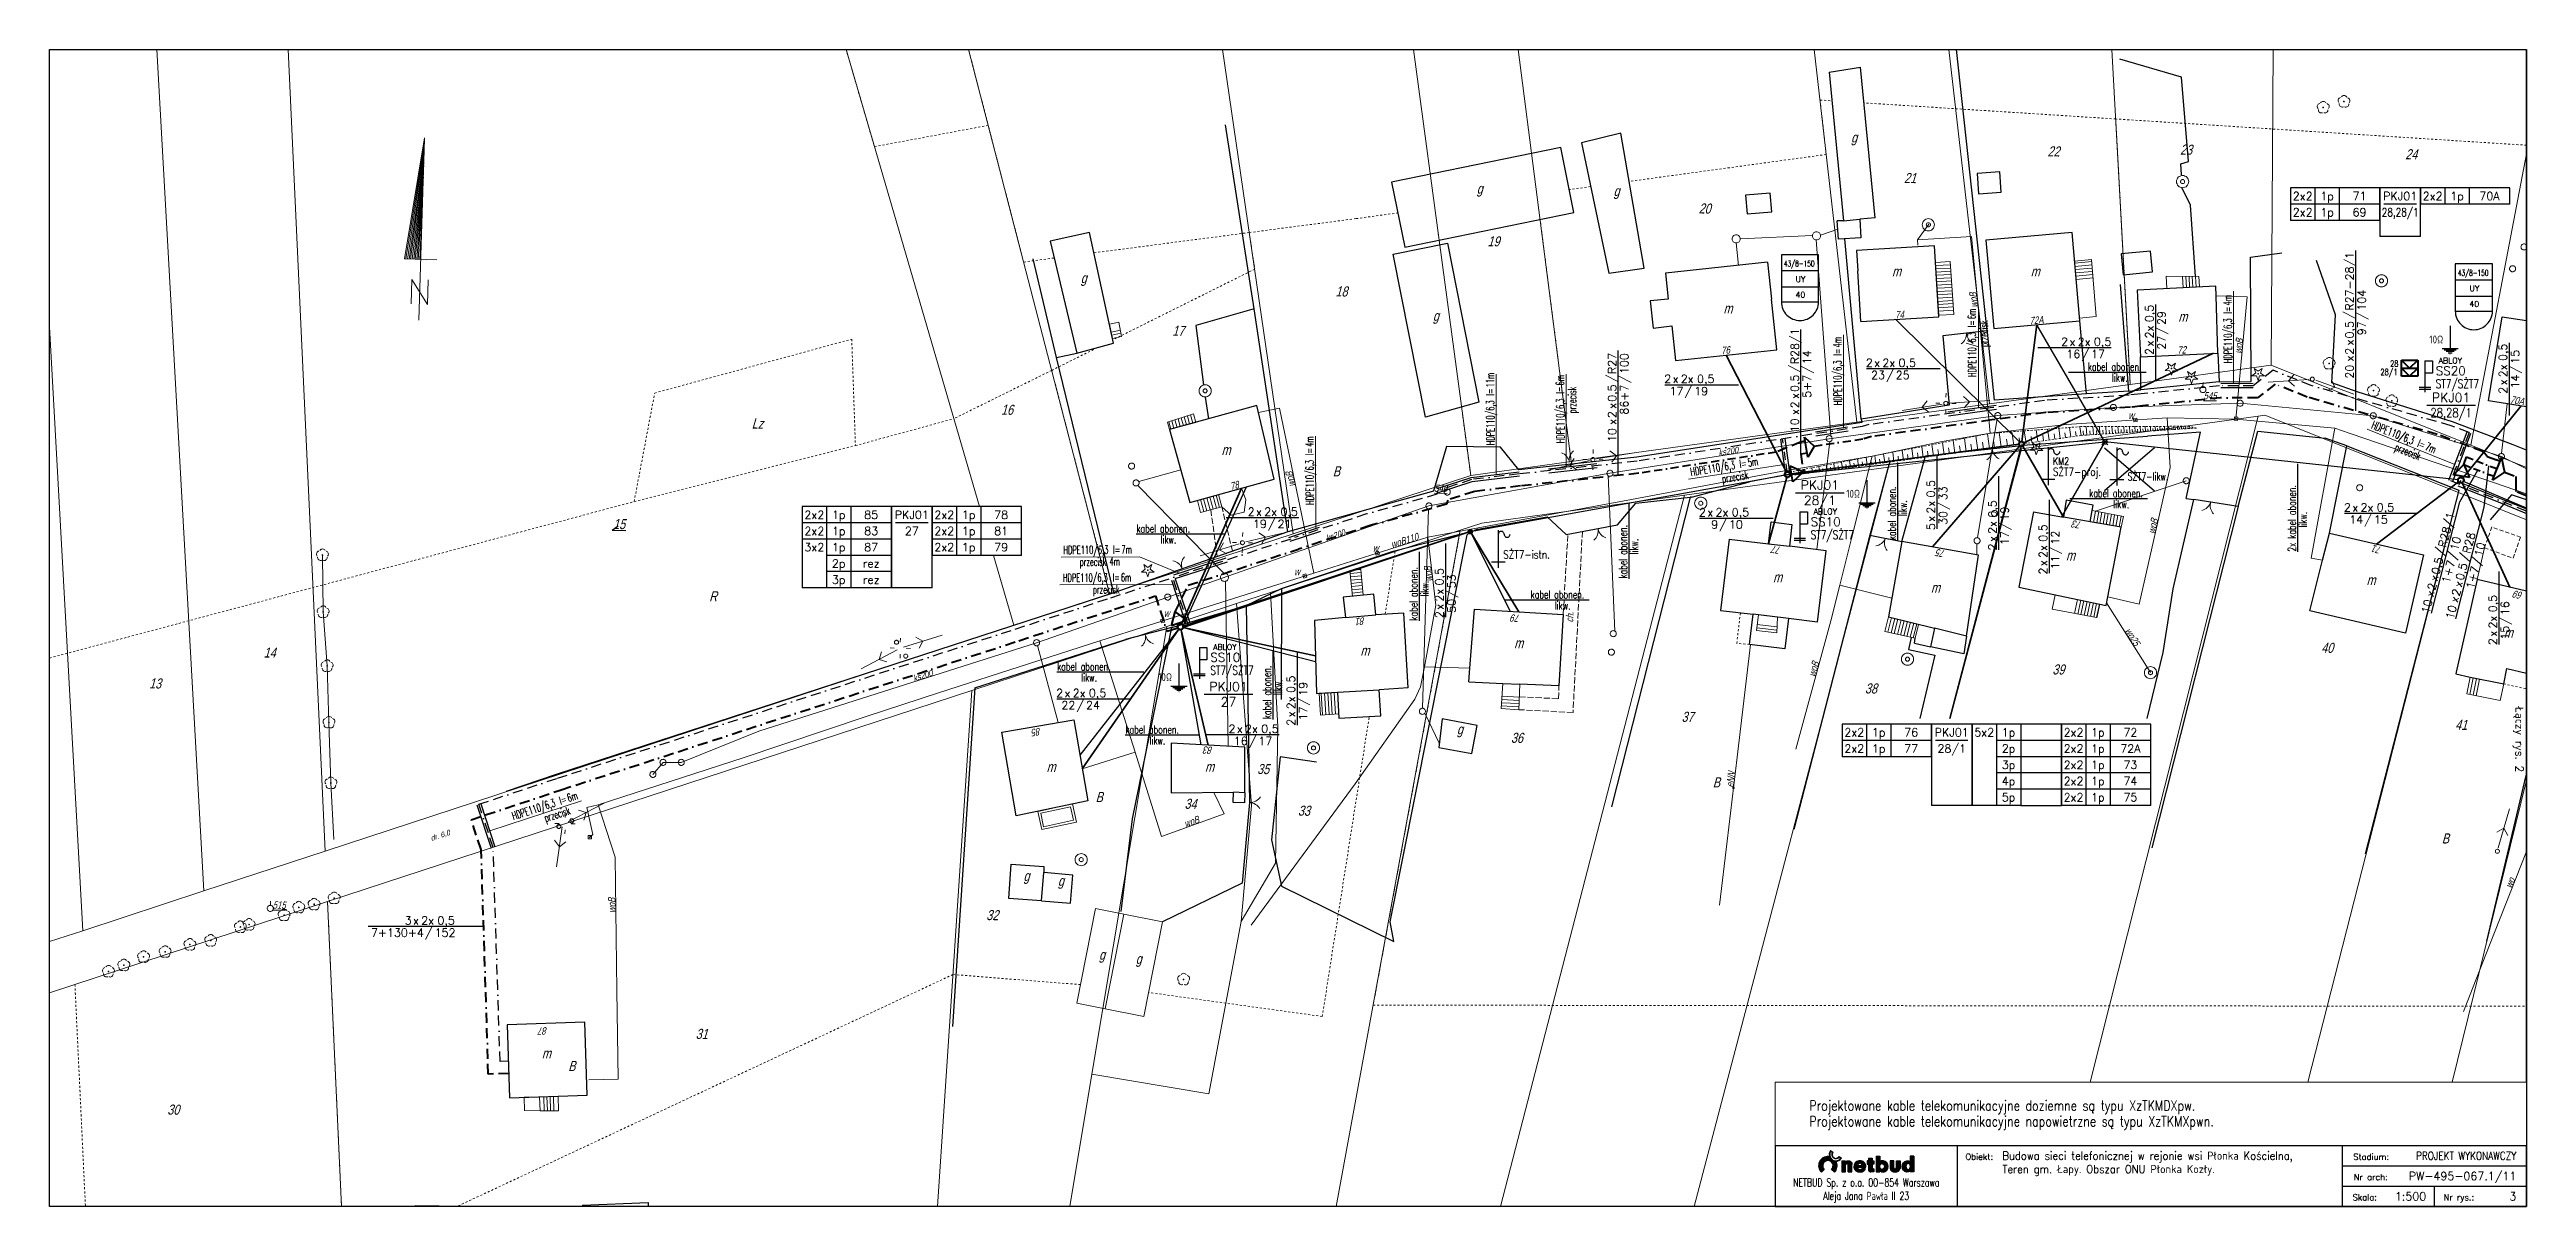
# Paper-space layout '03' of a CAD drawing. Header units: millimetres. Extents: x 14 to 624, y 2 to 287.
# The model-space entities are those that its viewports show. They can reach past a viewport. Long polylines and large blocks are cut down to what shows.
import ezdxf
from ezdxf.enums import TextEntityAlignment as Align
from ezdxf.lldxf.tags import DXFTag

# ---------------------------------------------------------------- set-up
doc = ezdxf.new("R2010")
doc.units = ezdxf.units.MM
doc.header["$MEASUREMENT"] = 0
for name, pattern in [('0', [0]), ('BGZ', [0]), ('BORDER', [1.75, 0.5, -0.25, 0.5, -0.25, 0, -0.25]), ('BTO', [0]), ('BUD', [0]), ('BZN', [1, 0.5, -0.5]), ('DASHED', [0.75, 0.5, -0.25]), ('GUZ', [1, 0.5, -0.5]), ('KOC', [2, 1.5, -0.5]), ('SCH', [0]), ('UOK', [1.5, 1, -0.5]), ('UPE', [0]), ('UPW', [0]), ('WSQ', [0.85, 0.5, -0.35])]:
    doc.linetypes.add(name, pattern=pattern)
doc.layers.get('0').update_dxf_attribs({"lineweight": 18})
for name, color, linetype, lineweight in [('EADTD_T_0', 7, '0', 18), ('EBTOO_T_9', 7, '0', 18), ('EBTPO_L_6', 9, '0', 18), ('EBUOA_T_1', 251, '0', 25), ('EBUPO_L_6', 7, '0', 18), ('EBUPP_L_1', 7, 'BUD', 18), ('EBUPP_L_3', 6, '0', 25), ('EDZPD_L_0', 251, '0', 18), ('EDZTD_T_0', 7, '0', 25), ('EUZOU_T_0', 251, '0', 18), ('EUZOU_T_2', 7, '0', 18), ('EUZPU_L_4', 251, 'GUZ', 18), ('SDROK_T_1', 251, '0', 18), ('SDRPK_L_2', 251, 'KOC', 18), ('SZNPM_T_0', 251, '0', 18), ('SZOPO_L_1', 7, 'BGZ', 18), ('SZOPO_T_0', 251, '0', 18), ('SZZPZ_T_0', 251, '0', 15), ('TEL kable doziemne proj.', 32, 'BORDER', 30), ('TEL rury', 6, 'Continuous', 30), ('TEL rury opis MONIKA', 6, 'Continuous', 20), ('TES kable doziemne proj.', 4, 'BORDER', 40), ('TES kable napow. proj.', 241, 'LIN_NAPOW_PROJ', 35), ('TES zakończenia projektowane', 4, 'Continuous', 40), ('TES złącza projektowane', 4, 'Continuous', 40), ('UEEOO_T_0', 251, '0', 18), ('UEEPA_T_2', 251, '0', 18), ('UEEPON_L_0', 14, 'UPE', 18), ('UKKOO_T_2', 7, '0', 18), ('UKKPA_L_4', 7, 'UOK', 18), ('UKKPA_T_4', 251, '0', 18), ('UKKPOR_L_0', 36, '0', 18), ('UTTPA_T_2', 34, '0', 18), ('UWWOA_T_0', 251, '0', 18), ('UWWOO_T_0', 251, '0', 18), ('UWWPA_T_0', 251, '0', 18), ('UWWPO_L_0', 162, 'UPW', 18), ('UZB słupy telefoniczne', 32, 'Continuous', 30), ('WUKPS_L_1', 251, '0', 18), ('WUKPS_L_2', 251, '0', 18)]:
    doc.layers.add(name, color=color, linetype=linetype, lineweight=lineweight)
for name, color, linetype, lineweight, plot in [('Kanaliza', 36, 'DASHEDX2', 18, False), ('RYS layout', 7, 'Continuous', 30, False), ('viewport', 3, 'Continuous', 9, False)]:
    doc.layers.add(name, color=color, linetype=linetype, lineweight=lineweight, plot=plot)
for name, color, linetype in [('NR-RYS @ 1', 7, 'Continuous'), ('OPIS_KABLA', 30, 'Continuous'), ('OPIS_RURY', 6, 'Continuous'), ('RURY-ISTN', 6, 'Continuous'), ('RYS ramki', 7, 'Continuous'), ('RYS tabelki', 7, 'Continuous'), ('RYS tabelki - nr', 30, 'Continuous'), ('SZOPO_L_0', 251, 'BGS'), ('TES kable napow. likw.', 9, 'LIN_NAPOW_LIKW'), ('TES opisy kabli abon.', 30, 'Continuous'), ('TES opisy kabli rozdz.', 30, 'Continuous'), ('TES opisy zakończeń', 30, 'Continuous'), ('TES rury', 6, 'Continuous'), ('TES słup. PD', 6, 'Continuous'), ('TES zakończenia istniejące', 140, 'Continuous'), ('TES zakończenia likwidowane', 9, 'Continuous')]:
    doc.layers.add(name, color=color, linetype=linetype)
doc.styles.add('ROMANS', font='simplex.shx')
doc.styles.add('SIMPLEX', font='simplex.shx', dxfattribs={"width": 0.8, "height": 1.5})
doc.styles.add('Simplex2', font='simplex.shx', dxfattribs={"width": 0.7})
doc.styles.get("Standard").update_dxf_attribs({"font": 'txt', "width": 0.8, "oblique": 15})
doc.linetypes.add('BGS', pattern='A,2.5,[133,ltypeshp.shx,S=0.2,R=0,X=0,Y=0],2.5', length=5)
tags = doc.linetypes.add('DASHEDX2', pattern=[38.1, 25.4, -12.7]).pattern_tags.tags
tags[6:7] = [DXFTag(74, 4), DXFTag(75, 0), DXFTag(340, '0'), DXFTag(46, 1.0), DXFTag(50, 0.0), DXFTag(44, 0.0), DXFTag(45, 0.0)]
tags[4:5] = [DXFTag(74, 4), DXFTag(75, 0), DXFTag(340, '0'), DXFTag(46, 1.0), DXFTag(50, 0.0), DXFTag(44, 0.0), DXFTag(45, 0.0)]
doc.linetypes.add('LIN_NAPOW_LIKW', pattern='A,0.0001,[131,ltypeshp.shx,S=0.1,R=20,X=0.34023,Y=-0.12817],-0.1,[131,ltypeshp.shx,S=0.1,R=200,X=0.35977,Y=0.12817],-0.3,[135,l_napow.shx,S=0.1,R=0,X=-0.4,Y=0],-0.2,[135,l_napow.shx,S=0.1,R=180,X=0.2,Y=0],-0.2', length=0.8001)
doc.linetypes.add('LIN_NAPOW_PROJ', pattern='A,0.0001,-0.4,[136,l_napow.shx,S=0.1,R=0,X=-0.4,Y=0],-0.2,[137,l_napow.shx,S=0.1,R=0,X=-0.2,Y=0],-0.2', length=0.8001)

psp = doc.layouts.new('03')

# ---------------------------------------------------------------- texts
at = {"layer": 'OPIS_KABLA', "style": 'SIMPLEX', "width": 0.8}
for s, p in [('Projektowane kable telekomunikacyjne doziemne są typu XzTKMDXpw.', (447.77, 25.91)), ('Projektowane kable telekomunikacyjne napowietrzne są typu XzTKMXpwn.', (447.77, 22.04))]:
    psp.add_text(s, height=2.5, rotation=359.99984, dxfattribs=at).set_placement(p)

msp = doc.modelspace()

# ---------------------------------------------------------------- texts
at = {"layer": 'EADTD_T_0', "char_height": 1.8, "attachment_point": 8, "line_spacing_factor": 0.82}
for s, insert, rotation in [('70A', (4848762.99, 5829524.69), 80.93434), ('69', (4848809.08, 5829525.31), 256.51254), ('71', (4848797.92, 5829490.5), 256.92424), ('72', (4848750.55, 5829442.24), 92.80724), ('73', (4848791.74, 5829416.58), 260.03074), ('72A', (4848743.21, 5829406.52), 95.08194), ('75', (4848798.8, 5829383.05), 259.96114), ('74', (4848741.83, 5829372.78), 93.37594), ('77', (4848798, 5829342.53), 263.18024), ('76', (4848750.63, 5829329.96), 96.10224), ('79', (4848814.79, 5829278.24), 266.64494), ('81', (4848815.55, 5829239.94), 274.71444), ('78', (4848783.92, 5829209.16), 105.41334), ('83', (4848847.31, 5829202.55), 267.10904), ('85', (4848842.83, 5829160.03), 279.77884), ('87', (4848916.47, 5829038.65), 271.82544)]:
    msp.add_mtext(s, dxfattribs=dict(at, insert=insert, rotation=rotation))
at = {"layer": 'EBUOA_T_1', "char_height": 2.48, "attachment_point": 9, "rotation": 88.97724, "line_spacing_factor": 0.82}
for s, insert in [('m', (4848820.52, 5829523.78)), ('m', (4848807.57, 5829489.95)), ('m', (4848742.71, 5829443.6)), ('m', (4848801.53, 5829415.94)), ('m', (4848731.54, 5829407.25)), ('m', (4848809.46, 5829382.68)), ('m', (4848731.53, 5829373.09)), ('g', (4848699.28, 5829362.28)), ('m', (4848806.88, 5829343.8)), ('m', (4848740.67, 5829331.58)), ('g', (4848712.47, 5829303.77)), ('m', (4848823.13, 5829280.04)), ('g', (4848711.89, 5829270.08)), ('g', (4848845.07, 5829265.2)), ('g', (4848743.22, 5829259.28)), ('m', (4848824.95, 5829242.18)), ('m', (4848775.51, 5829207.97)), ('m', (4848853.57, 5829203.9)), ('g', (4848901.62, 5829186.1)), ('g', (4848733.9, 5829172.55)), ('g', (4848900.6, 5829177.06)), ('g', (4848882.4, 5829166.94)), ('m', (4848853.6, 5829164.89)), ('g', (4848881.19, 5829158.46)), ('m', (4848924.17, 5829040.59))]:
    msp.add_mtext(s, dxfattribs=dict(at, insert=insert))
at = {"layer": 'EDZTD_T_0', "char_height": 2.48, "rotation": 88.97724, "line_spacing_factor": 0.82}
for s, insert, attachment_point in [('41', (4848841.97, 5829511.06), 5), ('24', (4848701.43, 5829498.78), 5), ('40', (4848823.02, 5829478.07), 5), ('23', (4848700.3, 5829443.33), 5), ('22', (4848700.72, 5829410.68), 5), ('39', (4848828.36, 5829411.88), 5), ('21', (4848707.29, 5829375.34), 5), ('38', (4848833.04, 5829365.73), 5), ('20', (4848714.81, 5829324.76), 5), ('37', (4848840.03, 5829320.54), 5), ('36', (4848845.2, 5829278.52), 5), ('19', (4848722.88, 5829272.78), 5), ('18', (4848735.22, 5829235.32), 5), ('33', (4848863.15, 5829226.09), 5), ('35', (4848852.89, 5829216.02), 5), ('17', (4848744.92, 5829195.12), 5), ('34', (4848861.45, 5829198.14), 5), ('16', (4848764.37, 5829152.96), 5), ('32', (4848888.87, 5829149.32), 5), ('31', (4848918.13, 5829077.76), 5), ('15', (4848793.79, 5829057.4), 8), ('14', (4848824.18, 5828971.37), 5), ('30', (4848936.79, 5828947.63), 5), ('13', (4848831.8, 5828943.15), 5)]:
    msp.add_mtext(s, dxfattribs=dict(at, insert=insert, attachment_point=attachment_point))
at = {"layer": 'EUZOU_T_0', "char_height": 2.5, "attachment_point": 5, "rotation": 88.97724, "line_spacing_factor": 0.82}
for s, insert in [('B', (4848869.97, 5829507.18)), ('B', (4848856.16, 5829327.65)), ('B', (4848779.52, 5829234.07)), ('B', (4848859.77, 5829175.65)), ('Lz', (4848767.77, 5829091.49)), ('R', (4848810.31, 5829080.57)), ('B', (4848926.02, 5829045.78))]:
    msp.add_mtext(s, dxfattribs=dict(at, insert=insert))
at = {"layer": 'EUZOU_T_2', "insert": (4848870.06, 5829013.62), "char_height": 1.3, "attachment_point": 8, "rotation": 108.16024, "line_spacing_factor": 0.82}
msp.add_mtext('dr. 6,0', dxfattribs=at)
at = {"layer": 'NR-RYS @ 1', "color": 6, "style": 'ROMANS'}
for s, p in [('Łączy rys. 3', (4848845.5, 5829529.14)), ('Łączy rys. 2', (4848845.6, 5829525.08))]:
    msp.add_text(s, height=1.98, dxfattribs=at).set_placement(p, align=Align.MIDDLE)
at = {"layer": 'OPIS_KABLA', "style": 'SIMPLEX'}
for p in [(4848752.94, 5829508.38), (4848790.13, 5829354.44), (4848823.53, 5829206.58)]:
    msp.add_text('ABLOY', height=1.4, rotation=90, dxfattribs=at).set_placement(p, align=Align.CENTER)
at = {"layer": 'OPIS_RURY', "style": 'SIMPLEX', "width": 0.8}
for p in [(4848748.02, 5829503.21), (4848786.01, 5829359.61), (4848831.19, 5829190.17)]:
    msp.add_text('10Ω', height=1.92, rotation=90, dxfattribs=at).set_placement(p)
at = {"layer": 'RURY-ISTN', "style": 'ROMANS', "width": 0.75}
for p in [(4848759.05, 5829504.78), (4848796.24, 5829350.84), (4848829.64, 5829202.98)]:
    msp.add_text('ST7/SŻT7', height=2.16, rotation=90, dxfattribs=at).set_placement(p)
at = {"layer": 'RURY-ISTN', "style": 'ROMANS'}
for s, p in [('SS20', (4848755.85, 5829504.78)), ('SS10', (4848793.04, 5829350.84)), ('SS10', (4848826.44, 5829202.98))]:
    msp.add_text(s, height=2.16, rotation=90, dxfattribs=at).set_placement(p)
at = {"layer": 'SDROK_T_1', "insert": (4848815.45, 5829291.53), "char_height": 1.8, "attachment_point": 5, "rotation": 177.02364, "line_spacing_factor": 0.82}
msp.add_mtext('ch.', dxfattribs=at)
at = {"layer": 'SZNPM_T_0', "char_height": 1.8, "rotation": 88.97724, "line_spacing_factor": 0.82}
for s, insert, attachment_point in [('{\\L545}\\P', (4848759.99, 5829447.61), 1), ('{\\L546}\\P', (4848784.65, 5829261.34), 9), ('{\\L515}\\P', (4848886.36, 5828972.08), 4)]:
    msp.add_mtext(s, dxfattribs=dict(at, insert=insert, attachment_point=attachment_point))
at = {"layer": 'TES opisy zakończeń', "style": 'SIMPLEX', "width": 0.8}
for s, p in [('28', (4848753.75, 5829495.6)), ('28/1', (4848755.82, 5829495.39))]:
    msp.add_text(s, height=1.5, rotation=90, dxfattribs=at).set_placement(p, align=Align.RIGHT)
at = {"layer": 'TES rury', "linetype": 'Continuous'}
for s, height, rotation, style, width, p in [('likw.', 2, 180, 'Simplex2', 0.7, (4848793.4, 5829473.08)), ('2x kabel abonen.', 2, 180, 'Simplex2', 0.7, (4848799.33, 5829470.37)), ('kabel abonen.', 2, 90, 'Simplex2', 0.7, (4848754.76, 5829419.11)), ('likw.', 2, 90, 'Simplex2', 0.7, (4848757.46, 5829425.05)), ('kabel abonen.', 2, 90, 'Simplex2', 0.7, (4848785.92, 5829419.45)), ('likw.', 2, 90, 'Simplex2', 0.7, (4848788.63, 5829425.39)), ('SŻT7-proj.', 2, 90, 'ROMANS', 0.8, (4848780.64, 5829410.51)), ('KM2', 1.8, 90, 'ROMANS', 0.8, (4848777.9, 5829410.51)), ('likw.', 2, 180, 'Simplex2', 0.7, (4848790.56, 5829374.52)), ('kabel abonen.', 2, 180, 'Simplex2', 0.7, (4848796.49, 5829371.82)), ('likw.', 2, 180, 'Simplex2', 0.7, (4848800.02, 5829308.34)), ('kabel abonen.', 2, 180, 'Simplex2', 0.7, (4848805.95, 5829305.63)), ('kabel abonen.', 2, 90, 'Simplex2', 0.7, (4848810.85, 5829281.88)), ('likw.', 2, 90, 'Simplex2', 0.7, (4848813.56, 5829287.82)), ('SŻT7-istn.', 2, 90, 'ROMANS', 0.8, (4848801.02, 5829275.12)), ('kabel abonen.', 2, 180, 'Simplex2', 0.7, (4848816.32, 5829254.04)), ('likw.', 2, 180, 'Simplex2', 0.7, (4848810.38, 5829256.75)), ('kabel abonen.', 2, 180, 'Simplex2', 0.7, (4848840.61, 5829217.96)), ('likw.', 2, 180, 'Simplex2', 0.7, (4848834.68, 5829220.67)), ('kabel abonen.', 2, 90, 'Simplex2', 0.7, (4848794.64, 5829184.79)), ('likw.', 2, 90, 'Simplex2', 0.7, (4848797.35, 5829190.73)), ('kabel abonen.', 2, 90, 'Simplex2', 0.7, (4848844.12, 5829182.08)), ('likw.', 2, 90, 'Simplex2', 0.7, (4848846.83, 5829188.02)), ('kabel abonen.', 2, 90, 'Simplex2', 0.7, (4848828.63, 5829165.26)), ('likw.', 2, 90, 'Simplex2', 0.7, (4848831.34, 5829171.2))]:
    msp.add_text(s, height=height, rotation=rotation, dxfattribs=dict(at, style=style, width=width)).set_placement(p)
at = {"layer": 'TES zakończenia likwidowane', "color": 0, "linetype": 'Continuous', "style": 'ROMANS', "width": 0.7}
msp.add_text('SŻT7-likw.', height=2, rotation=90, dxfattribs=at).set_placement((4848781.79, 5829428.92))
at = {"layer": 'UEEOO_T_0', "insert": (4848855.56, 5829332.07), "char_height": 1.8, "attachment_point": 8, "rotation": 173.18024, "line_spacing_factor": 0.82}
msp.add_mtext('eNN', dxfattribs=at)
at = {"layer": 'UKKOO_T_2', "char_height": 1.5, "attachment_point": 8, "line_spacing_factor": 0.82}
for insert, rotation in [((4848775.38, 5829330.68), 98.96354), ((4848796.02, 5829234.05), 109.23984), ((4848830.61, 5829132.42), 107.68034)]:
    msp.add_mtext('ks200', dxfattribs=dict(at, insert=insert, rotation=rotation))
at = {"layer": 'UWWOA_T_0', "char_height": 1.8, "rotation": 88.97724, "line_spacing_factor": 0.82}
for insert, attachment_point in [((4848766.66, 5829430.45), 9), ((4848797.48, 5829243.01), 1), ((4848803.34, 5829223.68), 1), ((4848813.59, 5829191.57), 1)]:
    msp.add_mtext('w', dxfattribs=dict(at, insert=insert, attachment_point=attachment_point))
at = {"layer": 'UWWOO_T_0', "char_height": 1.8, "attachment_point": 8, "line_spacing_factor": 0.82}
for s, insert, rotation in [('wo', (4848881.27, 5829523.96), 158.55964), ('woB', (4848748.78, 5829457.21), 174.81824), ('woB', (4848793.27, 5829436.05), 167.17264), ('wo25', (4848820.77, 5829429.3), 32.24164), ('woB', (4848737.27, 5829391.91), 185.41044), ('woB', (4848828.5, 5829352.49), 164.76774), ('woB', (4848804.74, 5829257.62), 186.65334), ('woB110', (4848797.49, 5829251.09), 107.50324), ('woB', (4848781.31, 5829223.65), 191.78694), ('woB', (4848866.72, 5829198.68), 109.67914), ('woB', (4848886.45, 5829056.55), 180.75954)]:
    msp.add_mtext(s, dxfattribs=dict(at, insert=insert, rotation=rotation))

# ---------------------------------------------------------------- blocks, each defined once
blk = doc.blocks.new('TABELKA-NB')
blk.add_hatch(color=7).paths.add_polyline_path([(-171.14, 9.14), (-170.44, 8.43, 0.309602), (-169.95, 10.96, -0.359683), (-171.85, 12.32, 0.701916), (-173.65, 8.42), (-172.95, 9.14, -2.418912)])
h = blk.add_hatch(color=7)
edge = h.paths.add_edge_path()
edge.add_line((-159.22, 11.01), (-159.22, 12.36))
edge.add_line((-159.22, 12.36), (-160.11, 12.36))
edge.add_line((-160.11, 12.36), (-160.11, 8.5))
edge.add_line((-160.11, 8.5), (-159.22, 8.5))
edge.add_line((-159.22, 8.5), (-159.22, 8.72))
edge.add_ellipse((-158.49, 9.86), major_axis=(0, 1.4), ratio=0.904585, start_angle=144.75721, end_angle=395.24279)
edge = h.paths.add_edge_path(flags=16)
edge.add_ellipse((-158.7, 9.86), major_axis=(0, 0.729), ratio=0.7731, start_angle=0, end_angle=360)
h = blk.add_hatch(color=7)
edge = h.paths.add_edge_path()
edge.add_line((-150.87, 12.36), (-151.75, 12.36))
edge.add_line((-151.75, 12.36), (-151.75, 11.01))
edge.add_ellipse((-152.48, 9.86), major_axis=(0, 1.4), ratio=0.904585, start_angle=-35.24279, end_angle=215.24279)
edge.add_line((-151.75, 8.72), (-151.75, 8.5))
edge.add_line((-151.75, 8.5), (-150.87, 8.5))
edge.add_line((-150.87, 8.5), (-150.87, 12.36))
edge = h.paths.add_edge_path(flags=16)
edge.add_ellipse((-152.28, 9.86), major_axis=(0, 0.729), ratio=0.7731, start_angle=0, end_angle=360, ccw=False)
h = blk.add_hatch(color=7)
edge = h.paths.add_edge_path()
edge.add_spline(control_points=[(-167.71, 10.08), (-167.71, 10.2), (-167.71, 10.43), (-167.35, 10.57), (-167.02, 10.42), (-167.02, 10.22), (-167.02, 10.15)], knot_values=[0, 0, 0, 0, 0.31784, 0.634784, 0.982228, 1.196696, 1.196696, 1.196696, 1.196696], degree=3, periodic=0)
edge.add_line((-167.02, 10.15), (-167.02, 8.5))
edge.add_line((-167.02, 8.5), (-166.13, 8.5))
edge.add_line((-166.13, 8.5), (-166.13, 10.34))
edge.add_spline(control_points=[(-166.13, 10.34), (-166.13, 10.45), (-166.13, 10.75), (-166.37, 11.1), (-166.8, 11.3), (-167.24, 11.28), (-167.59, 11.07), (-167.72, 10.91), (-167.78, 10.84)], knot_values=[0, 0, 0, 0, 0.342028, 0.881591, 1.168596, 1.742988, 2.104188, 2.361749, 2.361749, 2.361749, 2.361749], degree=3, periodic=0)
edge.add_line((-167.78, 10.84), (-167.78, 11.22))
edge.add_line((-167.78, 11.22), (-168.6, 11.22))
edge.add_line((-168.6, 11.22), (-168.6, 8.5))
edge.add_line((-168.6, 8.5), (-167.71, 8.5))
edge.add_line((-167.71, 8.5), (-167.71, 10.08))
h = blk.add_hatch(color=7)
edge = h.paths.add_edge_path()
edge.add_arc((-164.12, 9.67), 0.57, 181.13881, 334.36055)
edge.add_line((-163.6, 9.42), (-162.8, 9.26))
edge.add_ellipse((-164.15, 9.86), major_axis=(-1.48, 0), ratio=0.962713, start_angle=172.15087, end_angle=515.4903, ccw=False)
edge.add_line((-162.68, 9.66), (-164.69, 9.66))
h.paths.add_polyline_path([(-163.58, 10.09), (-164.72, 10.09, -0.952849)], flags=16)
h = blk.add_hatch(color=7)
edge = h.paths.add_edge_path()
edge.add_line((-161.12, 11.22), (-161.12, 11.92))
edge.add_line((-161.12, 11.92), (-162.01, 11.92))
edge.add_line((-162.01, 11.92), (-162.01, 11.22))
edge.add_line((-162.01, 11.22), (-162.33, 11.22))
edge.add_line((-162.33, 11.22), (-162.33, 10.46))
edge.add_line((-162.33, 10.46), (-162.01, 10.46))
edge.add_line((-162.01, 10.46), (-162.01, 9.07))
edge.add_spline(control_points=[(-162.01, 9.07), (-162.01, 9.01), (-161.99, 8.84), (-161.83, 8.55), (-161.58, 8.5), (-161.45, 8.5)], knot_values=[0, 0, 0, 0, 0.176852, 0.524045, 0.890102, 0.890102, 0.890102, 0.890102], degree=3, periodic=0)
edge.add_line((-161.45, 8.5), (-160.74, 8.5))
edge.add_line((-160.74, 8.5), (-160.74, 9.26))
edge.add_line((-160.74, 9.26), (-160.93, 9.26))
edge.add_spline(control_points=[(-160.93, 9.26), (-160.99, 9.26), (-161.11, 9.28), (-161.12, 9.4), (-161.12, 9.45)], knot_values=[0, 0, 0, 0, 0.165739, 0.306069, 0.306069, 0.306069, 0.306069], degree=3, periodic=0)
edge.add_line((-161.12, 9.45), (-161.12, 10.46))
edge.add_line((-161.12, 10.46), (-160.74, 10.46))
edge.add_line((-160.74, 10.46), (-160.74, 11.22))
edge.add_line((-160.74, 11.22), (-161.12, 11.22))
h = blk.add_hatch(color=7)
edge = h.paths.add_edge_path()
edge.add_line((-155.8, 11.22), (-156.69, 11.22))
edge.add_line((-156.69, 11.22), (-156.69, 9.39))
edge.add_spline(control_points=[(-156.69, 9.39), (-156.69, 8.88), (-155.49, 8.01), (-154.28, 8.88), (-154.28, 9.39)], knot_values=[0, 0, 0, 0, 1.525958, 3.058911, 3.058911, 3.058911, 3.058911], degree=3, periodic=0)
edge.add_line((-154.28, 9.39), (-154.28, 11.22))
edge.add_line((-154.28, 11.22), (-155.17, 11.22))
edge.add_line((-155.17, 11.22), (-155.17, 9.51))
edge.add_spline(control_points=[(-155.17, 9.51), (-155.17, 9.36), (-155.5, 8.99), (-155.8, 9.36), (-155.8, 9.51)], knot_values=[0, 0, 0, 0, 0.472662, 0.925079, 0.925079, 0.925079, 0.925079], degree=3, periodic=0)
edge.add_line((-155.8, 9.51), (-155.8, 11.22))
for p, q in [((-185, 15), (0, 15)), ((-185, 15), (-185, 0)), ((-140.18, 15), (-140.18, 0)), ((-45.37, 15), (-45.37, 0)), ((0, 0), (0, 15)), ((-45.37, 10), (0, 10)), ((-185, 0), (0, 0)), ((-45.37, 5), (0, 5)), ((-22.69, 5), (-22.69, 0))]:
    blk.add_line(p, q)
at = {"color": 7}
for p, q in [((-171.36, 13.77), (-170.79, 13.36)), ((-171.34, 13.66), (-170.91, 13.35)), ((-169.29, 12.3), (-168.72, 11.89)), ((-160.11, 12.36), (-159.22, 12.36)), ((-160.11, 12.36), (-160.11, 8.5)), ((-159.22, 12.36), (-159.22, 11.01)), ((-150.87, 12.36), (-151.75, 12.36)), ((-151.75, 12.36), (-151.75, 11.01)), ((-150.87, 12.36), (-150.87, 8.5)), ((-173.65, 8.42), (-172.95, 9.14)), ((-171.14, 9.14), (-170.44, 8.43)), ((-169.27, 12.18), (-168.83, 11.87)), ((-168.6, 11.22), (-167.78, 11.22)), ((-168.6, 11.22), (-168.6, 8.5)), ((-168.6, 8.5), (-167.71, 8.5)), ((-167.78, 11.22), (-167.78, 10.84)), ((-167.71, 8.5), (-167.71, 10.08)), ((-167.02, 8.5), (-167.02, 10.15)), ((-167.02, 8.5), (-166.13, 8.5)), ((-166.13, 8.5), (-166.13, 10.34)), ((-164.72, 10.09), (-163.58, 10.09)), ((-164.69, 9.66), (-162.68, 9.66)), ((-162.8, 9.26), (-163.6, 9.42)), ((-162.33, 11.22), (-162.33, 10.46)), ((-162.01, 11.22), (-162.33, 11.22)), ((-162.33, 10.46), (-162.01, 10.46)), ((-162.01, 11.92), (-161.12, 11.92)), ((-162.01, 11.92), (-162.01, 11.22)), ((-162.01, 10.46), (-162.01, 9.07)), ((-160.74, 8.5), (-161.45, 8.5)), ((-161.12, 11.92), (-161.12, 11.22)), ((-161.12, 11.22), (-160.74, 11.22)), ((-160.74, 10.46), (-161.12, 10.46)), ((-161.12, 10.46), (-161.12, 9.45)), ((-160.93, 9.26), (-160.74, 9.26)), ((-160.74, 11.22), (-160.74, 10.46)), ((-160.74, 9.26), (-160.74, 8.5)), ((-160.11, 8.5), (-159.22, 8.5)), ((-159.22, 8.5), (-159.22, 8.72)), ((-156.69, 11.22), (-156.69, 9.39)), ((-155.8, 11.22), (-156.69, 11.22)), ((-155.8, 9.51), (-155.8, 11.22)), ((-155.17, 11.22), (-154.28, 11.22)), ((-155.17, 9.51), (-155.17, 11.22)), ((-154.28, 11.22), (-154.28, 9.39)), ((-151.75, 8.5), (-151.75, 8.72)), ((-150.87, 8.5), (-151.75, 8.5))]:
    blk.add_line(p, q, dxfattribs=at)
blk.add_lwpolyline([(-166.13, 10.53), (-166.13, 10.53)], dxfattribs=at)
for centre, radius, start, end in [((-172.04, 10.04), 2.28, 85.03899, 225.30155), ((-170.08, 12.78), 1.83, 194.74836, 273.87953), ((-170.08, 12.78), 1.62, 142.49287, 326.75547), ((-170.08, 12.78), 1.54, 145.36045, 323.88789), ((-170.08, 12.78), 1, 145.75262, 323.49572), ((-170.08, 12.78), 0.922, 140.88056, 328.36778), ((-172.04, 10.04), 1.28, 314.86395, 225.02139), ((-172.04, 10.04), 2.28, 314.77848, 23.5889), ((-164.15, 10.06), 0.57, 2.76622, 177.23378), ((-164.12, 9.67), 0.57, 181.13881, 334.36055)]:
    blk.add_arc(centre, radius, start, end, dxfattribs=at)
for centre, major_axis, ratio, start_param, end_param in [((-164.15, 9.86), (-1.48, 0), 0.962713, 3.0046, 8.997003), ((-158.49, 9.86), (0, 1.4), 0.904585, 2.52649, 6.898288)]:
    blk.add_ellipse(centre, major_axis=major_axis, ratio=ratio, start_param=start_param, end_param=end_param, dxfattribs=at)
blk.add_ellipse((-158.7, 9.86), major_axis=(0, 0.729), ratio=0.7731, dxfattribs=at)
at = {"color": 7, "extrusion": (0, 0, -1)}
blk.add_ellipse((-152.48, 9.86), major_axis=(0, 1.4), ratio=0.904585, start_param=2.52649, end_param=6.898288, dxfattribs=at)
blk.add_ellipse((-152.28, 9.86), major_axis=(0, 0.729), ratio=0.7731, dxfattribs=at)
at = {"color": 7}
for points in [[(-167.78, 10.84), (-167.6, 11.03), (-167.29, 11.22), (-166.72, 11.25), (-166.46, 11.12), (-166.16, 10.68), (-166.13, 10.34)], [(-167.71, 10.08), (-167.65, 10.39), (-167.36, 10.52), (-167.05, 10.36), (-167.02, 10.15)]]:
    blk.add_spline(points, degree=3, dxfattribs=at)
for points, start_tangent, end_tangent in [([(-162.01, 9.07), (-161.99, 8.89), (-161.81, 8.6), (-161.45, 8.5)], (0, -1), (1, 0)), ([(-160.93, 9.26), (-161.09, 9.31), (-161.12, 9.45)], (-1, 0), (0, 1)), ([(-156.69, 9.39), (-155.49, 8.44), (-154.28, 9.39)], (0, -1), (0, 1)), ([(-155.8, 9.51), (-155.5, 9.18), (-155.17, 9.51)], (0, -1), (0, 1))]:
    blk.add_spline(points, degree=3, dxfattribs=dict(at, start_tangent=start_tangent, end_tangent=end_tangent))
at = {"style": 'ROMANS'}
blk.add_text('Obiekt:', height=1.5, dxfattribs=at).set_placement((-138.18, 11.51))
for s, p in [('Stadium:', (-38.25, 11.5)), ('Nr arch:', (-38.35, 6.5)), ('Skala:', (-39.83, 1.5)), ('Nr rys.:', (-16.64, 1.5))]:
    blk.add_text(s, height=1.5, dxfattribs=at).set_placement(p, align=Align.CENTER)
at = {"style": 'SIMPLEX', "width": 0.7}
for s, p in [('NETBUD Sp. z o.o. 00-854 Warszawa', (-162.59, 4.91)), ('Aleja Jana Pawła II 23', (-162.59, 1.61))]:
    blk.add_text(s, height=2, dxfattribs=at).set_placement(p, align=Align.CENTER)
at = {"style": 'SIMPLEX', "width": 0.9}
for tag, p in [('OBIEKT1', (-129.06, 11.51)), ('OBIEKT2', (-129.06, 8.21)), ('OBIEKT3', (-129.06, 4.91)), ('OBIEKT4', (-129.06, 1.61))]:
    blk.add_attdef(tag, p, '', height=2, dxfattribs=at)
at = {"style": 'SIMPLEX', "width": 0.8}
blk.add_attdef('STADIUM', text='', height=2, dxfattribs=at).set_placement((-2.5, 11.5), align=Align.RIGHT)
at = {"style": 'SIMPLEX'}
for tag, p in [('NR_ARCH', (-2.5, 6.5)), ('SKALA', (-24.69, 1.5))]:
    blk.add_attdef(tag, text='', height=2, dxfattribs=at).set_placement(p, align=Align.RIGHT)
at = {"layer": 'RYS tabelki - nr', "style": 'SIMPLEX'}
blk.add_attdef('RYS', text='', height=2, dxfattribs=at).set_placement((-2.5, 1.5), align=Align.RIGHT)
blk = doc.blocks.new('BUJ')
at = {"color": 0}
blk.add_circle((0, 0), 0.25, dxfattribs=at)
blk = doc.blocks.new('OSM')
at = {"color": 0}
blk.add_line((0, 0.375), (0, 0.875), dxfattribs=at)
blk.add_circle((0, 0), 0.375, dxfattribs=at)
blk = doc.blocks.new('BGB')
at = {"color": 0}
for centre, start, end in [((-1.5, 0.021), 0, 60.404), ((1.5, 0.021), 120, 180.404)]:
    blk.add_arc(centre, 1.5, start, end, dxfattribs=at)
blk = doc.blocks.new('DIG')
at = {"color": 0}
for p, q in [((-0.78225, -0.26495), (-0.3012, 0.09375)), ((-0.4937, 0.6621), (-0.0039, 0.31545)), ((-0.3012, 0.09375), (-0.4937, 0.6621)), ((-0.0039, 0.31545), (0.4771, 0.67415)), ((0.4771, 0.67415), (0.2988, 0.1012)), ((0.2988, 0.1012), (0.7886, -0.24545)), ((-0.18225, -0.2575), (-0.78225, -0.26495)), ((0.01025, -0.82585), (-0.18225, -0.2575)), ((0.1886, -0.2529), (0.01025, -0.82585)), ((0.7886, -0.24545), (0.1886, -0.2529))]:
    blk.add_line(p, q, dxfattribs=at)
blk.add_circle((0, 0), 0.045, dxfattribs=at)
blk = doc.blocks.new('DLI')
at = {"color": 0}
blk.add_circle((0, 0), 0.045, dxfattribs=at)
for centre, start, end in [((-0.357, 0.116), 102.488, 221.918), ((0, 0.375), 30.487, 149.918), ((0.357, 0.116), -41.514, 77.916), ((-0.22, -0.303), 174.489, 293.916), ((0.22, -0.303), -113.512, 5.915)]:
    blk.add_arc(centre, 0.375, start, end, dxfattribs=at)
blk = doc.blocks.new('WSP')
at = {"color": 0}
blk.add_circle((0, 0), 0.09, dxfattribs=at)
blk = doc.blocks.new('PNN')
at = {"color": 0}
for p, q in [((0.4395, 0.01539), (5.4395, 0.01539)), ((2.9395, 0.01539), (2.2324, 0.72249)), ((2.9395, 0.01539), (2.2324, -0.69171))]:
    blk.add_line(p, q, dxfattribs=at)
blk = doc.blocks.new('SLS')
at = {"color": 0}
blk.add_circle((0, 0), 0.25, dxfattribs=at)
blk.add_circle((0, 0), 0.25, dxfattribs=at)
blk = doc.blocks.new('LAT')
at = {"color": 0}
for p, q in [((-1.24191, 0.008155), (-0.74191, 0.008155)), ((0.00809, 0.758155), (0.00809, 1.258155)), ((0.75809, 0.008155), (1.25809, 0.008155)), ((0.00809, -0.741845), (0.00809, -1.241845))]:
    blk.add_line(p, q, dxfattribs=at)
blk = doc.blocks.new('UKK')
at = {"color": 0}
blk.add_circle((0, 0), 0.375, dxfattribs=at)
blk = doc.blocks.new('ZAS')
at = {"color": 0}
for p, q in [((0.2, 0.2), (-0.2, 0.2)), ((-0.2, 0.2), (-0.2, -0.2)), ((0.2, -0.2), (0.2, 0.2)), ((-0.2, -0.2), (0.2, -0.2))]:
    blk.add_line(p, q, dxfattribs=at)
blk.add_circle((0, 0), 0.045, dxfattribs=at)
blk = doc.blocks.new('STD')
at = {"color": 0}
for radius in [0.75, 0.25]:
    blk.add_circle((0, 0), radius, dxfattribs=at)
blk = doc.blocks.new('TR-SL1')
blk.add_circle((0, 0), 0.5)
blk = doc.blocks.new('KBR-SL1P')
for p, q in [((0, 0), (-1, 1.48)), ((-1, 1.48), (1, 1.48)), ((1, 1.48), (0, 0))]:
    blk.add_line(p, q)
blk.add_circle((0, 1.98), 0.35)
blk = doc.blocks.new('ZL-2P')
for p, q in [((0, 0), (1, 1.25)), ((1, -1.25), (0, 0)), ((1, 1.25), (1, -1.25)), ((1, 0.75), (1.5, 0.75)), ((1, -0.75), (1.5, -0.75))]:
    blk.add_line(p, q)
blk = doc.blocks.new('KIER_PLN2')
for p, q in [((0.34, 24.46), (-1.66, -5.54)), ((0.34, 24.46), (-1.66, -5.54)), ((0.34, -20.54), (0.34, 24.46)), ((0.34, 23.09), (-1.47, -5.54)), ((0.34, 21.71), (-1.28, -5.54)), ((0.34, 20.34), (-1.09, -5.54)), ((0.34, 18.96), (-0.9, -5.54)), ((0.34, 17.59), (-0.71, -5.54)), ((0.34, 16.21), (-0.52, -5.54)), ((0.34, 14.84), (-0.33, -5.54)), ((0.34, 13.46), (-0.14, -5.54)), ((0.34, 12.09), (0.05, -5.54)), ((0.34, 10.71), (0.24, -5.54)), ((-1.66, -5.54), (2.34, -5.54)), ((-0.66, -16.54), (-0.66, -10.54)), ((-0.66, -10.54), (1.34, -16.54)), ((1.34, -16.54), (1.34, -10.54))]:
    blk.add_line(p, q)
blk = doc.blocks.new('KB-RZP')
at = {"style": 'SIMPLEX'}
for s, p in [('x', (-4.75, 0.25)), ('x', (-2.78, 0.25)), ('/', (0.5, 0.39))]:
    blk.add_text(s, height=1, dxfattribs=at).set_placement(p)
at = {"style": 'SIMPLEX', "flags": 1}
blk.add_attdef('TYP-KAB', text='', height=0.5, dxfattribs=at).set_placement((-8.41, 0.25), align=Align.RIGHT)
at = {"style": 'SIMPLEX'}
for tag, p in [('POJ-KAB', (-5.16, 0.25)), ('DL-KAB', (0.19, -1.25))]:
    blk.add_attdef(tag, text='', height=1, dxfattribs=at).set_placement(p, align=Align.RIGHT)
for tag, p in [('KONS-KAB', (-3.5, 0.25)), ('SR-ZYL', (-0.85, 0.25)), ('SEP', (0.84, -1.25))]:
    blk.add_attdef(tag, text='', height=1, dxfattribs=at).set_placement(p, align=Align.CENTER)
for tag, p in [('NR-KAB', (1.5, 0.25)), ('DL-MON', (1.5, -1.25))]:
    blk.add_attdef(tag, p, '', height=1, dxfattribs=at)
at = {"style": 'SIMPLEX', "flags": 1}
blk.add_attdef('REJ-SZAF', (7.64, 0.25), '', height=0.5, dxfattribs=at)
blk = doc.blocks.new('KB-IWP')
at = {"style": 'SIMPLEX'}
for p in [(-1.22, 0.25), (0.64, 0.25)]:
    blk.add_text('x', height=1, dxfattribs=at).set_placement(p, align=Align.RIGHT)
at = {"style": 'SIMPLEX', "flags": 1}
blk.add_attdef('TYP-KAB', text='', height=0.5, dxfattribs=at).set_placement((-6.02, 0.25), align=Align.RIGHT)
at = {"style": 'SIMPLEX'}
for tag, p in [('POJ-KAB', (-2.13, 0.25)), ('DL-KAB', (-0.62, -1.25))]:
    blk.add_attdef(tag, text='', height=1, dxfattribs=at).set_placement(p, align=Align.RIGHT)
for tag, p in [('KONS-KAB', (-0.52, 0.25)), ('SR-ZYL', (2.12, 0.25)), ('SEP', (-0.02, -1.25))]:
    blk.add_attdef(tag, text='', height=1, dxfattribs=at).set_placement(p, align=Align.CENTER)
at = {"style": 'SIMPLEX', "flags": 1}
blk.add_attdef('REJ-SZAF', (6.39, 0.25), '', height=0.5, dxfattribs=at)
at = {"style": 'SIMPLEX'}
blk.add_attdef('DL-MON', (0.7, -1.25), '', height=1, dxfattribs=at)
blk = doc.blocks.new('OB')
at = {"style": 'ROMANS', "width": 0.6}
blk.add_text('l=', height=2, dxfattribs=at).set_placement((9.86, 0.18))
for tag, p in [('OB_TYP', (8.68, 0.18)), ('OB_SW', (11.54, -2.76))]:
    blk.add_attdef(tag, text='', height=2, dxfattribs=at).set_placement(p, align=Align.RIGHT)
blk.add_attdef('OB_DL', (11.91, 0.18), '', height=2, dxfattribs=at)
blk = doc.blocks.new('KBR-ZP2')
blk.add_line((-4, 2), (4, 2))
at = {"style": 'SIMPLEX'}
for tag, p in [('REJ-SZAF', (0, 2.5)), ('NR-ZAK', (0, 0))]:
    blk.add_attdef(tag, text='', height=1.5, dxfattribs=at).set_placement(p, align=Align.CENTER)
blk = doc.blocks.new('*U134')
for p, q in [((10, 0), (0, 0)), ((0, 0), (0, -4)), ((10, -4), (10, 0)), ((0, -4), (0, -8)), ((9, -4), (1, -4)), ((10, -8), (10, -4)), ((0, -8), (0, -12)), ((0, -12), (0, -16)), ((10, -12), (10, -8)), ((10, -16), (10, -12)), ((0, -16), (0, -20)), ((10, -20), (10, -16)), ((10, -20), (0, -20))]:
    blk.add_line(p, q)
at = {"style": 'SIMPLEX'}
for tag, p in [('PUNKT', (5, -6)), ('SZAFA', (5, -2))]:
    blk.add_attdef(tag, text='', height=2, dxfattribs=at).set_placement(p, align=Align.MIDDLE_CENTER)
blk = doc.blocks.new('*U136')
for p, q in [((6, 0), (0, 0)), ((0, 0), (0, -4)), ((6, 0), (6, -4)), ((12, 0), (6, 0)), ((22, 0), (12, 0)), ((12, 0), (12, -4)), ((22, -4), (22, 0)), ((6, -4), (0, -4)), ((12, -4), (6, -4)), ((22, -4), (12, -4))]:
    blk.add_line(p, q)
at = {"style": 'SIMPLEX'}
for s, p in [('2x2', (3, -2)), ('1p', (9, -2))]:
    blk.add_text(s, height=2, dxfattribs=at).set_placement(p, align=Align.MIDDLE_CENTER)
blk.add_attdef('PARA1', text='', height=2, dxfattribs=at).set_placement((17, -2), align=Align.MIDDLE_CENTER)
blk = doc.blocks.new('*U126')
for p, q in [((6, 0), (0, 0)), ((0, 0), (0, -16)), ((6, 0), (6, -4)), ((12, 0), (6, 0)), ((22, 0), (12, 0)), ((12, 0), (12, -4)), ((22, -4), (22, 0)), ((6, -4), (6, -8)), ((12, -4), (6, -4)), ((22, -4), (12, -4)), ((12, -4), (12, -8)), ((22, -8), (22, -4)), ((6, -8), (6, -12)), ((12, -8), (6, -8)), ((6, -12), (6, -16)), ((12, -12), (6, -12)), ((22, -8), (12, -8)), ((12, -8), (12, -12)), ((22, -12), (12, -12)), ((12, -12), (12, -16)), ((22, -12), (22, -8)), ((22, -16), (22, -12)), ((0, -16), (0, -20)), ((6, -16), (6, -20)), ((12, -16), (6, -16)), ((22, -16), (12, -16)), ((12, -16), (12, -20)), ((22, -20), (22, -16)), ((6, -20), (0, -20)), ((12, -20), (6, -20)), ((12, -20), (22, -20))]:
    blk.add_line(p, q)
at = {"style": 'SIMPLEX'}
for s, p in [('5x2', (3, -2)), ('2p', (9, -6)), ('1p', (9, -2)), ('3p', (9, -10)), ('4p', (9, -14)), ('5p', (9, -18))]:
    blk.add_text(s, height=2, dxfattribs=at).set_placement(p, align=Align.MIDDLE_CENTER)
for tag, p in [('PARA1', (17, -2)), ('PARA2', (17, -6)), ('PARA3', (17, -10)), ('PARA4', (17, -14)), ('PARA5', (17, -18))]:
    blk.add_attdef(tag, text='', height=2, dxfattribs=at).set_placement(p, align=Align.MIDDLE_CENTER)
blk = doc.blocks.new('*U125')
for p, q in [((6, 0), (0, 0)), ((0, 0), (0, -8)), ((6, 0), (6, -4)), ((12, 0), (6, 0)), ((22, 0), (12, 0)), ((12, 0), (12, -4)), ((22, -4), (22, 0)), ((6, -4), (6, -8)), ((12, -4), (6, -4)), ((22, -4), (12, -4)), ((12, -4), (12, -8)), ((22, -8), (22, -4)), ((0, -8), (0, -12)), ((6, -12), (0, -12)), ((6, -8), (6, -12)), ((12, -8), (6, -8)), ((12, -12), (6, -12)), ((22, -8), (12, -8)), ((12, -8), (12, -12)), ((22, -12), (12, -12)), ((22, -12), (22, -8))]:
    blk.add_line(p, q)
at = {"style": 'SIMPLEX'}
for s, p in [('3x2', (3, -2)), ('2p', (9, -6)), ('1p', (9, -2)), ('3p', (9, -10))]:
    blk.add_text(s, height=2, dxfattribs=at).set_placement(p, align=Align.MIDDLE_CENTER)
for tag, p in [('PARA1', (17, -2)), ('PARA2', (17, -6)), ('PARA3', (17, -10))]:
    blk.add_attdef(tag, text='', height=2, dxfattribs=at).set_placement(p, align=Align.MIDDLE_CENTER)
blk = doc.blocks.new('ZL-3P')
for p, q in [((0, 0), (1, 1.5)), ((1, -1.5), (0, 0)), ((1, 1.5), (1, -1.5)), ((1, 1), (1.5, 1)), ((1, 0), (1.5, 0)), ((1, -1), (1.5, -1))]:
    blk.add_line(p, q)
blk = doc.blocks.new('KBR-GL2P')
for p, q in [((-1, 2), (1, 2)), ((-1, 1), (-1, 2)), ((-1, 2), (0, 1)), ((-1, 0), (-1, 1)), ((-1, 1), (1, 1)), ((-1, 1), (0, 0)), ((1, 0), (-1, 0)), ((0, 1), (1, 2)), ((0, 0), (1, 1)), ((1, 2), (1, 0))]:
    blk.add_line(p, q)
blk = doc.blocks.new('*U135')
for p, q in [((10, 0), (0, 0)), ((0, 0), (0, -4)), ((10, -4), (10, 0)), ((0, -4), (0, -8)), ((9, -4), (1, -4)), ((10, -8), (10, -4)), ((0, -8), (0, -12)), ((10, -12), (0, -12)), ((10, -12), (10, -8))]:
    blk.add_line(p, q)
at = {"style": 'SIMPLEX'}
for tag, p in [('PUNKT', (5, -6)), ('SZAFA', (5, -2))]:
    blk.add_attdef(tag, text='', height=2, dxfattribs=at).set_placement(p, align=Align.MIDDLE_CENTER)
blk = doc.blocks.new('ZLOP')
for p, q in [((9.15, 0), (0, 0)), ((0, 0), (0, -11.62)), ((9.15, -11.62), (9.15, 0)), ((9.15, -4), (0, -4)), ((9.15, -8), (0, -8)), ((0, -11.62), (9.15, -11.62))]:
    blk.add_line(p, q)
blk.add_arc((4.58, -11.62), 4.58, 180, 0)
at = {"style": 'ROMANS', "width": 0.713756}
blk.add_attdef('MUFA', text='', height=1.41, dxfattribs=at).set_placement((0.63, -2.88), (8.18, -2.88), align=Align.FIT)
at = {"style": 'ROMANS'}
for tag, p in [('LACZNIK', (4.71, -6.72)), ('PARY', (4.69, -10.56))]:
    blk.add_attdef(tag, text='', height=1.41, dxfattribs=at).set_placement(p, align=Align.CENTER)
for tag, flags, p in [('NRZL', 4, (4.68, -14.12)), ('BOKT', 1, (4.69, -17.8))]:
    blk.add_attdef(tag, text='', height=1.41, dxfattribs=dict(at, flags=flags)).set_placement(p, align=Align.CENTER)

# ---------------------------------------------------------------- hatches: boundary and pattern name
at = {"layer": 'UTTPA_T_2', "linetype": 'LIN_NAPOW_LIKW'}
h = msp.add_hatch(color=140, dxfattribs=at)
h.paths.add_polyline_path([(4848793.74, 5829267.26, 0.215792), (4848793.78, 5829266.69), (4848794.39, 5829267.02), (4848794.76, 5829266.42, 0.170354), (4848795.05, 5829266.78, 1)])
h.paths.add_polyline_path([(4848794.39, 5829267.02), (4848793.78, 5829266.69, 0.427671), (4848794.76, 5829266.42)])
h = msp.add_hatch(color=140, dxfattribs=at)
h.paths.add_polyline_path([(4848793.88, 5829267.22, 0.215792), (4848793.91, 5829266.77), (4848794.39, 5829267.03), (4848794.67, 5829266.57, 0.170354), (4848794.89, 5829266.84, 1)])
h.paths.add_polyline_path([(4848794.39, 5829267.03), (4848793.91, 5829266.77, 0.427671), (4848794.67, 5829266.57)])

# ---------------------------------------------------------------- linework, layer by layer
at = {"layer": 'EBTPO_L_6', "linetype": '0'}
for p, q in [((4848830.23, 5829513.25), (4848831.9, 5829521.52)), ((4848831.9, 5829521.52), (4848836.01, 5829520.68)), ((4848834.34, 5829512.43), (4848836.01, 5829520.68)), ((4848834.51, 5829513.21), (4848830.39, 5829514.04)), ((4848834.67, 5829513.99), (4848830.54, 5829514.82)), ((4848834.82, 5829514.78), (4848830.71, 5829515.6)), ((4848830.23, 5829513.25), (4848834.34, 5829512.43)), ((4848809.95, 5829411.09), (4848812.28, 5829421.97)), ((4848814.53, 5829415.83), (4848811.12, 5829416.57)), ((4848814.68, 5829416.63), (4848811.28, 5829417.35)), ((4848814.84, 5829417.41), (4848811.45, 5829418.13)), ((4848814.99, 5829418.2), (4848811.63, 5829418.92)), ((4848815.15, 5829418.98), (4848811.78, 5829419.7)), ((4848815.28, 5829419.76), (4848811.95, 5829420.48)), ((4848815.43, 5829420.56), (4848812.13, 5829421.25)), ((4848815.59, 5829421.33), (4848812.28, 5829422.05)), ((4848812.28, 5829421.97), (4848815.57, 5829421.27)), ((4848813.49, 5829410.33), (4848815.57, 5829421.27)), ((4848809.95, 5829411.09), (4848813.49, 5829410.33)), ((4848933.6, 5829037.83), (4848933.46, 5829042.41)), ((4848937.09, 5829042.48), (4848937.04, 5829037.92)), ((4848933.73, 5829034.04), (4848933.6, 5829037.83)), ((4848937, 5829034.14), (4848937.04, 5829037.92))]:
    msp.add_line(p, q, dxfattribs=at)
at = {"layer": 'EBTPO_L_6', "linetype": 'SCH'}
for p, q in [((4848731.48, 5829438.44), (4848731.56, 5829446.48)), ((4848731.53, 5829443.24), (4848734.27, 5829443.37)), ((4848731.53, 5829442.44), (4848734.31, 5829442.57)), ((4848731.54, 5829444.04), (4848734.22, 5829444.17)), ((4848734.11, 5829446.61), (4848731.56, 5829446.48)), ((4848731.56, 5829446.44), (4848734.11, 5829446.57)), ((4848731.56, 5829444.84), (4848734.2, 5829444.97)), ((4848731.57, 5829445.64), (4848734.15, 5829445.77)), ((4848734.5, 5829438.58), (4848734.11, 5829446.61)), ((4848734.5, 5829438.58), (4848731.48, 5829438.44)), ((4848789.16, 5829420.2), (4848790.68, 5829427.9)), ((4848789.63, 5829422.56), (4848792.4, 5829422.09)), ((4848789.78, 5829423.35), (4848792.55, 5829422.86)), ((4848789.93, 5829424.13), (4848792.69, 5829423.66)), ((4848790.11, 5829424.93), (4848792.82, 5829424.44)), ((4848790.26, 5829425.71), (4848792.95, 5829425.24)), ((4848790.42, 5829426.48), (4848793.11, 5829426.01)), ((4848790.57, 5829427.28), (4848793.24, 5829426.81)), ((4848793.33, 5829427.33), (4848790.68, 5829427.9)), ((4848792, 5829419.71), (4848793.33, 5829427.33)), ((4848741.43, 5829421.14), (4848727.39, 5829420.05)), ((4848727.78, 5829415.84), (4848727.39, 5829420.05)), ((4848741.8, 5829417.09), (4848727.78, 5829415.84)), ((4848727.87, 5829420.08), (4848728.26, 5829415.87)), ((4848728.67, 5829420.14), (4848729.04, 5829415.94)), ((4848729.48, 5829420.21), (4848729.84, 5829416.02)), ((4848730.28, 5829420.26), (4848730.64, 5829416.09)), ((4848731.08, 5829420.32), (4848731.44, 5829416.15)), ((4848731.86, 5829420.39), (4848732.24, 5829416.22)), ((4848741.8, 5829417.09), (4848741.43, 5829421.14)), ((4848792, 5829419.71), (4848789.16, 5829420.2)), ((4848789.32, 5829421), (4848792.13, 5829420.51)), ((4848789.47, 5829421.78), (4848792.26, 5829421.29)), ((4848727.85, 5829385.23), (4848740.89, 5829386.08)), ((4848735.04, 5829385.7), (4848735.25, 5829382.04)), ((4848735.84, 5829385.75), (4848736.06, 5829382.09)), ((4848736.64, 5829385.82), (4848736.86, 5829382.13)), ((4848737.42, 5829385.86), (4848737.66, 5829382.18)), ((4848738.22, 5829385.91), (4848738.44, 5829382.22)), ((4848739.03, 5829385.97), (4848739.24, 5829382.27)), ((4848739.83, 5829386.02), (4848740.04, 5829382.34)), ((4848741.1, 5829382.4), (4848740.89, 5829386.08)), ((4848728.07, 5829381.63), (4848727.85, 5829385.23)), ((4848728.07, 5829381.63), (4848741.1, 5829382.4)), ((4848728.65, 5829385.28), (4848728.87, 5829381.67)), ((4848729.45, 5829385.32), (4848729.67, 5829381.72)), ((4848730.25, 5829385.39), (4848730.47, 5829381.77)), ((4848731.05, 5829385.44), (4848731.25, 5829381.81)), ((4848731.84, 5829385.48), (4848732.05, 5829381.86)), ((4848732.64, 5829385.55), (4848732.85, 5829381.9)), ((4848733.44, 5829385.59), (4848733.65, 5829381.95)), ((4848734.24, 5829385.64), (4848734.45, 5829381.99)), ((4848815.37, 5829370.01), (4848817.23, 5829377.44)), ((4848819.87, 5829372.99), (4848816.34, 5829373.89)), ((4848820.04, 5829373.79), (4848816.54, 5829374.67)), ((4848820.21, 5829374.56), (4848816.73, 5829375.45)), ((4848820.39, 5829375.34), (4848816.92, 5829376.22)), ((4848820.54, 5829376.12), (4848817.12, 5829377)), ((4848817.23, 5829377.44), (4848820.65, 5829376.58)), ((4848819.02, 5829369.08), (4848820.65, 5829376.58)), ((4848815.37, 5829370.01), (4848819.02, 5829369.08)), ((4848819.19, 5829369.86), (4848815.57, 5829370.79)), ((4848819.34, 5829370.66), (4848815.76, 5829371.56)), ((4848819.52, 5829371.43), (4848815.95, 5829372.34)), ((4848819.69, 5829372.21), (4848816.15, 5829373.12)), ((4848814.92, 5829337.97), (4848815.46, 5829342.64)), ((4848814.92, 5829337.97), (4848818.75, 5829337.52)), ((4848815.46, 5829342.64), (4848819.34, 5829342.49)), ((4848817.88, 5829342.54), (4848817.3, 5829337.69)), ((4848818.68, 5829342.53), (4848818.09, 5829337.59)), ((4848818.75, 5829337.52), (4848819.34, 5829342.49)), ((4848831.76, 5829275.06), (4848831.96, 5829279.26)), ((4848831.96, 5829279.26), (4848838.25, 5829278.97)), ((4848835.15, 5829279.1), (4848834.94, 5829274.84)), ((4848835.95, 5829279.07), (4848835.74, 5829274.77)), ((4848836.75, 5829279.03), (4848836.54, 5829274.72)), ((4848837.55, 5829279), (4848837.33, 5829274.66)), ((4848837.99, 5829274.61), (4848838.25, 5829278.97)), ((4848831.76, 5829275.06), (4848837.99, 5829274.61)), ((4848803.67, 5829240.04), (4848803.94, 5829237.37)), ((4848810.04, 5829240.66), (4848803.69, 5829240.04)), ((4848803.94, 5829237.37), (4848803.69, 5829240.04)), ((4848804.47, 5829240.1), (4848804.72, 5829237.44)), ((4848805.27, 5829240.19), (4848805.53, 5829237.52)), ((4848806.06, 5829240.27), (4848806.33, 5829237.59)), ((4848806.86, 5829240.34), (4848807.13, 5829237.67)), ((4848807.66, 5829240.43), (4848807.91, 5829237.76)), ((4848808.46, 5829240.49), (4848808.71, 5829237.83)), ((4848809.24, 5829240.58), (4848809.51, 5829237.91)), ((4848810.32, 5829238), (4848810.04, 5829240.66)), ((4848810.32, 5829238), (4848803.94, 5829237.37)), ((4848839.3, 5829234.62), (4848833.93, 5829234.3)), ((4848833.93, 5829234.3), (4848834.19, 5829229.81)), ((4848833.98, 5829233.51), (4848839.37, 5829233.82)), ((4848839.3, 5829234.62), (4848839.58, 5829230.13)), ((4848834.03, 5829232.71), (4848839.41, 5829233.02)), ((4848834.07, 5829231.91), (4848839.46, 5829232.24)), ((4848834.12, 5829231.11), (4848839.5, 5829231.44)), ((4848834.18, 5829230.31), (4848839.55, 5829230.63)), ((4848839.58, 5829230.13), (4848834.19, 5829229.81)), ((4848786.52, 5829211.78), (4848783.72, 5829210.67)), ((4848789.62, 5829211.34), (4848786.52, 5829211.78)), ((4848790.36, 5829208.15), (4848789.62, 5829211.34)), ((4848785.26, 5829205.02), (4848788.28, 5829205.85)), ((4848786.71, 5829199.81), (4848785.26, 5829205.02)), ((4848788.43, 5829205.26), (4848785.43, 5829204.44)), ((4848788.63, 5829204.5), (4848785.64, 5829203.67)), ((4848788.84, 5829203.72), (4848785.86, 5829202.89)), ((4848789.05, 5829202.95), (4848786.07, 5829202.12)), ((4848788.28, 5829205.85), (4848790.36, 5829208.15)), ((4848789.67, 5829200.62), (4848788.28, 5829205.85)), ((4848767.48, 5829199.44), (4848765.39, 5829198.87)), ((4848765.39, 5829198.87), (4848767.44, 5829192.42)), ((4848765.64, 5829198.11), (4848767.69, 5829198.67)), ((4848765.86, 5829197.34), (4848767.89, 5829197.91)), ((4848766.11, 5829196.58), (4848768.1, 5829197.12)), ((4848767.48, 5829199.44), (4848769.27, 5829192.96)), ((4848789.25, 5829202.17), (4848786.28, 5829201.36)), ((4848789.46, 5829201.4), (4848786.5, 5829200.58)), ((4848786.71, 5829199.81), (4848789.67, 5829200.62)), ((4848766.36, 5829195.82), (4848768.33, 5829196.36)), ((4848766.6, 5829195.05), (4848768.53, 5829195.6)), ((4848766.83, 5829194.29), (4848768.74, 5829194.81)), ((4848767.07, 5829193.52), (4848768.96, 5829194.05)), ((4848767.32, 5829192.76), (4848769.17, 5829193.27)), ((4848769.27, 5829192.96), (4848767.44, 5829192.42)), ((4848746.31, 5829181.15), (4848742.82, 5829180.45)), ((4848743.32, 5829178.14), (4848742.82, 5829180.45)), ((4848746.79, 5829178.9), (4848743.32, 5829178.14)), ((4848744.72, 5829180.84), (4848745.22, 5829178.57)), ((4848745.51, 5829180.99), (4848746.01, 5829178.74)), ((4848746.79, 5829178.9), (4848746.31, 5829181.15)), ((4848933.46, 5829042.41), (4848937.09, 5829042.48)), ((4848937.07, 5829041.34), (4848933.5, 5829041.23)), ((4848937.05, 5829040.54), (4848933.53, 5829040.43)), ((4848937.06, 5829039.74), (4848933.55, 5829039.63)), ((4848937.04, 5829038.94), (4848933.58, 5829038.83)), ((4848933.6, 5829037.83), (4848937.04, 5829037.92)), ((4848933.73, 5829034.04), (4848937, 5829034.14))]:
    msp.add_line(p, q, dxfattribs=at)
at = {"layer": 'EBTPO_L_6', "linetype": 'BTO'}
for p, q in [((4848861.47, 5829169.05), (4848865.97, 5829170.01)), ((4848863.3, 5829160.52), (4848861.47, 5829169.05)), ((4848862.19, 5829168.6), (4848865.5, 5829169.3)), ((4848862.19, 5829168.6), (4848863.75, 5829161.23)), ((4848867.07, 5829161.93), (4848865.5, 5829169.3)), ((4848867.78, 5829161.48), (4848865.97, 5829170.01)), ((4848863.3, 5829160.52), (4848867.78, 5829161.48)), ((4848867.07, 5829161.93), (4848863.75, 5829161.23))]:
    msp.add_line(p, q, dxfattribs=at)
at = {"layer": 'EBUPO_L_6', "linetype": 'BZN'}
for p, q in [((4848831.9, 5829521.52), (4848833.84, 5829530.7)), ((4848821.91, 5829332.65), (4848814.38, 5829333.54)), ((4848822.18, 5829335.76), (4848821.91, 5829332.65))]:
    msp.add_line(p, q, dxfattribs=at)
at = {"layer": 'EBUPP_L_1', "linetype": 'BUD'}
for p, q in [((4848890.49, 5829191.24), (4848888.62, 5829181.73)), ((4848890.49, 5829191.24), (4848913.84, 5829186.62)), ((4848913.84, 5829186.62), (4848911.97, 5829177.13)), ((4848887.24, 5829174.75), (4848888.62, 5829181.73)), ((4848888.62, 5829181.73), (4848911.97, 5829177.13)), ((4848887.24, 5829174.75), (4848910.58, 5829170.14)), ((4848910.58, 5829170.14), (4848911.97, 5829177.13))]:
    msp.add_line(p, q, dxfattribs=at)
at = {"layer": 'EBUPP_L_3', "linetype": '0'}
for p, q in [((4848741.44, 5829521.11), (4848744.84, 5829542.44)), ((4848765.21, 5829537.09), (4848762.14, 5829517.8)), ((4848811.19, 5829535.93), (4848806.18, 5829514.98)), ((4848828.13, 5829522.27), (4848830.28, 5829531.51)), ((4848762.14, 5829517.8), (4848741.44, 5829521.11)), ((4848831.9, 5829521.52), (4848828.13, 5829522.27)), ((4848830.23, 5829513.25), (4848831.9, 5829521.52)), ((4848806.18, 5829514.98), (4848828.99, 5829509.81)), ((4848828.99, 5829509.81), (4848829.43, 5829509.72)), ((4848829.43, 5829509.72), (4848830.23, 5829513.25)), ((4848794.75, 5829478.61), (4848800.12, 5829501.8)), ((4848800.12, 5829501.8), (4848819.39, 5829497.34)), ((4848819.39, 5829497.34), (4848813.91, 5829473.81)), ((4848801.44, 5829476.93), (4848794.75, 5829478.61)), ((4848813.91, 5829473.81), (4848801.44, 5829476.93)), ((4848736.34, 5829450.73), (4848733.92, 5829450.66)), ((4848733.92, 5829450.66), (4848734.87, 5829431.24)), ((4848750.39, 5829451.12), (4848736.34, 5829450.73)), ((4848751.33, 5829432.04), (4848750.39, 5829451.12)), ((4848730.42, 5829435.06), (4848725.27, 5829434.57)), ((4848725.27, 5829434.57), (4848725.98, 5829427.29)), ((4848731.11, 5829427.8), (4848730.42, 5829435.06)), ((4848734.87, 5829431.24), (4848751.33, 5829432.04)), ((4848725.98, 5829427.29), (4848731.11, 5829427.8)), ((4848793.33, 5829427.33), (4848790.82, 5829413.09)), ((4848793.67, 5829427.27), (4848793.33, 5829427.33)), ((4848810.48, 5829424), (4848793.67, 5829427.27)), ((4848808.04, 5829402.12), (4848812.61, 5829423.59)), ((4848812.61, 5829423.59), (4848810.48, 5829424)), ((4848742.46, 5829417.14), (4848720.68, 5829415.21)), ((4848744.34, 5829395.92), (4848742.46, 5829417.14)), ((4848787.85, 5829420.45), (4848786.67, 5829413.81)), ((4848789.16, 5829420.2), (4848787.85, 5829420.45)), ((4848792, 5829419.71), (4848789.16, 5829420.2)), ((4848720.68, 5829415.21), (4848722.59, 5829393.99)), ((4848786.67, 5829413.81), (4848790.82, 5829413.09)), ((4848789.53, 5829405.7), (4848790.82, 5829413.09)), ((4848789.53, 5829405.7), (4848808.04, 5829402.12)), ((4848710.79, 5829397.8), (4848705.75, 5829397.45)), ((4848705.75, 5829397.45), (4848706.14, 5829391.82)), ((4848706.14, 5829391.82), (4848711.19, 5829392.19)), ((4848711.19, 5829392.19), (4848710.79, 5829397.8)), ((4848722.59, 5829393.99), (4848744.34, 5829395.92)), ((4848800.15, 5829392.16), (4848796.81, 5829373.3)), ((4848800.64, 5829392.09), (4848800.15, 5829392.16)), ((4848820.14, 5829389.19), (4848800.64, 5829392.09)), ((4848820.14, 5829389.19), (4848818.18, 5829381.32)), ((4848824.52, 5829388.53), (4848822.74, 5829380.34)), ((4848741.46, 5829382.41), (4848724, 5829381.38)), ((4848724, 5829381.38), (4848725.14, 5829362.14)), ((4848742.6, 5829363.17), (4848741.46, 5829382.41)), ((4848815.37, 5829370.01), (4848818.18, 5829381.32)), ((4848821.87, 5829376.41), (4848822.74, 5829380.34)), ((4848796.81, 5829373.3), (4848815.37, 5829370.01)), ((4848717.06, 5829366.76), (4848679.95, 5829363.16)), ((4848681.19, 5829355.44), (4848679.95, 5829363.16)), ((4848717.06, 5829366.76), (4848717.41, 5829362.96)), ((4848717.41, 5829362.96), (4848722, 5829363.21)), ((4848717.8, 5829358.97), (4848717.41, 5829362.96)), ((4848722, 5829363.21), (4848722.32, 5829357.67)), ((4848725.14, 5829362.14), (4848730.14, 5829362.43)), ((4848742.6, 5829363.17), (4848730.14, 5829362.43)), ((4848681.19, 5829355.44), (4848717.8, 5829358.97)), ((4848717.8, 5829358.97), (4848717.85, 5829357.41)), ((4848722.32, 5829357.67), (4848717.85, 5829357.41)), ((4848799.08, 5829354.64), (4848797.99, 5829345.61)), ((4848816.66, 5829352.52), (4848799.08, 5829354.64)), ((4848816.66, 5829352.52), (4848815.79, 5829345.38)), ((4848792.01, 5829341.12), (4848792.63, 5829346.25)), ((4848792.63, 5829346.25), (4848797.99, 5829345.61)), ((4848797.38, 5829340.48), (4848797.99, 5829345.61)), ((4848815.79, 5829345.38), (4848814.76, 5829336.65)), ((4848815.79, 5829345.38), (4848823.24, 5829344.48)), ((4848823.24, 5829344.48), (4848822.18, 5829335.76)), ((4848715.58, 5829341.31), (4848710.98, 5829340.89)), ((4848710.98, 5829340.89), (4848711.51, 5829334.84)), ((4848716.12, 5829335.25), (4848715.58, 5829341.31)), ((4848728.03, 5829340.24), (4848737.15, 5829341.2)), ((4848728.03, 5829340.24), (4848730.72, 5829315.07)), ((4848749.59, 5829342.54), (4848737.15, 5829341.2)), ((4848752.25, 5829317.57), (4848749.59, 5829342.54)), ((4848797.38, 5829340.48), (4848792.01, 5829341.12)), ((4848796.23, 5829330.78), (4848797.38, 5829340.48)), ((4848711.51, 5829334.84), (4848716.12, 5829335.25)), ((4848813.79, 5829328.67), (4848814.76, 5829336.65)), ((4848822.18, 5829335.76), (4848814.76, 5829336.65)), ((4848796.23, 5829330.78), (4848813.79, 5829328.67)), ((4848730.72, 5829315.07), (4848737.09, 5829315.76)), ((4848737.09, 5829315.76), (4848737.57, 5829311.35)), ((4848743.73, 5829316.66), (4848752.25, 5829317.57)), ((4848744.23, 5829312.05), (4848743.73, 5829316.66)), ((4848729.47, 5829309.85), (4848696.24, 5829304.06)), ((4848730.73, 5829301.17), (4848729.47, 5829309.85)), ((4848737.57, 5829311.35), (4848744.23, 5829312.05)), ((4848696.24, 5829304.06), (4848698.62, 5829294.38)), ((4848698.62, 5829294.38), (4848730.73, 5829301.17)), ((4848715.77, 5829292.55), (4848699.79, 5829289.3)), ((4848699.79, 5829289.3), (4848708.31, 5829247.62)), ((4848724.29, 5829250.9), (4848715.77, 5829292.55)), ((4848813.51, 5829268.09), (4848814.78, 5829289.91)), ((4848814.78, 5829289.91), (4848832.39, 5829288.87)), ((4848832.39, 5829288.87), (4848831.96, 5829279.26)), ((4848831.76, 5829275.06), (4848831.96, 5829279.26)), ((4848831.37, 5829266.63), (4848831.76, 5829275.06)), ((4848723.36, 5829261.41), (4848762.5, 5829269.14)), ((4848762.5, 5829269.14), (4848766.19, 5829256.01)), ((4848828.01, 5829266.91), (4848813.51, 5829268.09)), ((4848831.37, 5829266.63), (4848828.01, 5829266.91)), ((4848842.13, 5829268.69), (4848840.51, 5829260.08)), ((4848849.05, 5829267.43), (4848842.13, 5829268.69)), ((4848847.56, 5829259.24), (4848849.05, 5829267.43)), ((4848726, 5829248.06), (4848723.36, 5829261.41)), ((4848840.51, 5829260.08), (4848847.56, 5829259.24)), ((4848766.19, 5829256.01), (4848726, 5829248.06)), ((4848832.9, 5829251.76), (4848814.5, 5829250.67)), ((4848832.9, 5829251.76), (4848833.32, 5829244.61)), ((4848708.31, 5829247.62), (4848724.29, 5829250.9)), ((4848814.5, 5829250.67), (4848814.92, 5829243.74)), ((4848814.92, 5829243.74), (4848809.79, 5829243.25)), ((4848809.79, 5829243.25), (4848810.54, 5829235.75)), ((4848815.53, 5829236.26), (4848814.92, 5829243.74)), ((4848839.77, 5829244.99), (4848833.32, 5829244.61)), ((4848833.93, 5829234.3), (4848833.32, 5829244.61)), ((4848840.38, 5829234.68), (4848839.77, 5829244.99)), ((4848810.54, 5829235.75), (4848815.53, 5829236.26)), ((4848815.53, 5829236.26), (4848816.29, 5829228.63)), ((4848833.93, 5829234.3), (4848840.38, 5829234.68)), ((4848834.24, 5829229.17), (4848833.93, 5829234.3)), ((4848816.29, 5829228.63), (4848834.24, 5829229.17)), ((4848781.49, 5829218.75), (4848763.33, 5829214.47)), ((4848787.24, 5829197.92), (4848781.49, 5829218.75)), ((4848763.33, 5829214.47), (4848769.27, 5829192.96)), ((4848847.45, 5829211.49), (4848846.52, 5829193.36)), ((4848858.71, 5829211.51), (4848847.45, 5829211.49)), ((4848858.71, 5829211.51), (4848858.6, 5829208.71)), ((4848858.71, 5829211.51), (4848861.19, 5829211.41)), ((4848861.19, 5829211.41), (4848861.08, 5829208.61)), ((4848858.75, 5829193.37), (4848858.6, 5829208.71)), ((4848861.08, 5829208.61), (4848858.6, 5829208.71)), ((4848769.27, 5829192.96), (4848787.24, 5829197.92)), ((4848846.52, 5829193.36), (4848858.75, 5829193.37)), ((4848747.94, 5829179.16), (4848720.73, 5829173.23)), ((4848750.45, 5829170.12), (4848747.94, 5829179.16)), ((4848720.73, 5829173.23), (4848722.83, 5829163.53)), ((4848840.74, 5829169.38), (4848860.68, 5829172.83)), ((4848860.68, 5829172.83), (4848864.43, 5829155.22)), ((4848722.83, 5829163.53), (4848750.45, 5829170.12)), ((4848843.78, 5829151.67), (4848840.74, 5829169.38)), ((4848879.02, 5829169.18), (4848878.39, 5829162.01)), ((4848885.93, 5829168.58), (4848879.02, 5829169.18)), ((4848885.32, 5829161.41), (4848885.93, 5829168.58)), ((4848876.27, 5829153.99), (4848876.85, 5829162.02)), ((4848876.85, 5829162.02), (4848878.39, 5829162.01)), ((4848885.32, 5829161.41), (4848878.39, 5829162.01)), ((4848885.32, 5829161.41), (4848884.74, 5829153.38)), ((4848864.43, 5829155.22), (4848843.78, 5829151.67)), ((4848884.74, 5829153.38), (4848876.27, 5829153.99)), ((4848959.66, 5829064.56), (4849011, 5829066.25)), ((4848960.32, 5829048.39), (4848959.66, 5829064.56)), ((4848960.32, 5829048.39), (4848995.14, 5829050.39)), ((4848933.23, 5829049.51), (4848915.26, 5829048.93)), ((4848915.26, 5829048.93), (4848915.86, 5829029.8)), ((4848933.85, 5829030.38), (4848933.23, 5829049.51)), ((4848915.86, 5829029.8), (4848933.85, 5829030.38)), ((4848960.38, 5829007.24), (4848960.59, 5829018.98)), ((4848960.59, 5829018.98), (4848993.82, 5829018.39)), ((4848993.62, 5829006.65), (4848960.38, 5829007.24))]:
    msp.add_line(p, q, dxfattribs=at)
at = {"layer": 'EBUPP_L_3', "linetype": 'SCH'}
for p, q in [((4848820.14, 5829389.19), (4848824.52, 5829388.53)), ((4848818.18, 5829381.32), (4848822.74, 5829380.34)), ((4848821.87, 5829376.41), (4848820.65, 5829376.58))]:
    msp.add_line(p, q, dxfattribs=at)
at = {"layer": 'EDZPD_L_0', "linetype": '0'}
for p, q in [((4848990.62, 5829519.84), (4848809.31, 5829571.53)), ((4848543.13, 5829557.36), (4848773.07, 5829513.41)), ((4848785.5, 5829544.41), (4848773.07, 5829513.41)), ((4848797.27, 5829541.52), (4848784.79, 5829510.4)), ((4848797.27, 5829541.52), (4848960.63, 5829501.25)), ((4848773.07, 5829513.41), (4848753.36, 5829464.23)), ((4848765.68, 5829462.71), (4848784.79, 5829510.4)), ((4848784.79, 5829510.4), (4848960.63, 5829465.46)), ((4848675.63, 5829464.78), (4848753.36, 5829464.23)), ((4848753.36, 5829464.23), (4848758.15, 5829429.56)), ((4848765.91, 5829461.07), (4848765.68, 5829462.71)), ((4848765.91, 5829461.07), (4848960.63, 5829411.92)), ((4848773.97, 5829402.75), (4848765.91, 5829461.07)), ((4848675.63, 5829425.04), (4848758.15, 5829429.56)), ((4848758.15, 5829429.56), (4848762.93, 5829394.89)), ((4848773.97, 5829402.75), (4848840.43, 5829385.21)), ((4848778.49, 5829370.03), (4848773.97, 5829402.75)), ((4848675.63, 5829384.89), (4848762.93, 5829394.89)), ((4848762.93, 5829394.89), (4848767.43, 5829362.2)), ((4848778.49, 5829370.03), (4848960.63, 5829322.17)), ((4848785.41, 5829319.78), (4848778.49, 5829370.03)), ((4848675.63, 5829351.75), (4848767.43, 5829362.2)), ((4848767.43, 5829362.2), (4848777.15, 5829291.88)), ((4848785.41, 5829319.78), (4848960.63, 5829274.5)), ((4848792.3, 5829269.84), (4848785.41, 5829319.78)), ((4848675.63, 5829278.83), (4848777.15, 5829291.88)), ((4848777.15, 5829291.88), (4848780.57, 5829267.13)), ((4848794.03, 5829264.57), (4848792.3, 5829269.84)), ((4848675.63, 5829253.05), (4848780.57, 5829267.13)), ((4848780.57, 5829267.13), (4848794.91, 5829223.43)), ((4848794.03, 5829264.57), (4848960.63, 5829234.02)), ((4848809.37, 5829217.79), (4848794.03, 5829264.57)), ((4848675.63, 5829206.02), (4848794.91, 5829223.43)), ((4848794.91, 5829223.43), (4848809.73, 5829178.2)), ((4848842.45, 5829219.66), (4848809.37, 5829217.79)), ((4848812.13, 5829209.42), (4848809.37, 5829217.79)), ((4848876.07, 5829219.02), (4848842.45, 5829219.66)), ((4848890.42, 5829210.6), (4848876.07, 5829219.02)), ((4848812.13, 5829209.42), (4848861.86, 5829213.15)), ((4848817.74, 5829192.32), (4848812.13, 5829209.42)), ((4848861.86, 5829213.15), (4848890.42, 5829210.6)), ((4848932.86, 5829202.62), (4848890.42, 5829210.6)), ((4848928.05, 5829173.85), (4848932.86, 5829202.62)), ((4848817.74, 5829192.32), (4848928.05, 5829173.85)), ((4848833.51, 5829144.25), (4848817.74, 5829192.32)), ((4848675.63, 5829143.48), (4848809.73, 5829178.2)), ((4848809.73, 5829178.2), (4848817.45, 5829154.64)), ((4848928.05, 5829173.85), (4848960.63, 5829168.39)), ((4848800.23, 5829149.62), (4848817.45, 5829154.64)), ((4848817.45, 5829154.64), (4848873.09, 5828985.02)), ((4848675.63, 5829113.3), (4848788.23, 5829146.12)), ((4848833.51, 5829144.25), (4848960.63, 5829135.83)), ((4848885.54, 5828985.59), (4848833.51, 5829144.25)), ((4848675.63, 5828975.91), (4848873.09, 5828985.02)), ((4848873.09, 5828985.02), (4848882.9, 5828955.16)), ((4848885.54, 5828985.59), (4848960.63, 5828989.05)), ((4848908, 5828917.13), (4848885.54, 5828985.59)), ((4848675.63, 5828943.59), (4848882.9, 5828955.16)), ((4848882.9, 5828955.16), (4848892.69, 5828925.3)), ((4848743.94, 5828917.13), (4848892.69, 5828925.3)), ((4848892.69, 5828925.3), (4848895.36, 5828917.13))]:
    msp.add_line(p, q, dxfattribs=at)
at = {"layer": 'EDZTD_T_0'}
for q in [(4848793, 5829057.16), (4848794.12, 5829059.08)]:
    msp.add_line((4848794.06, 5829055.72, 2), q, dxfattribs=at)
at = {"layer": 'EUZPU_L_4', "linetype": 'GUZ'}
for p, q in [((4848699.23, 5829527.51), (4848700.86, 5829553.14)), ((4848911.04, 5829243.12), (4848911.32, 5829543.24)), ((4848699.23, 5829527.51), (4848692.73, 5829425.97)), ((4848692.73, 5829425.97), (4848758.15, 5829429.56)), ((4848692.73, 5829425.97), (4848688.77, 5829364.01)), ((4848688.07, 5829353.16), (4848688.26, 5829356.14)), ((4848688.07, 5829353.16), (4848701.48, 5829354.68)), ((4848701.48, 5829354.68), (4848708.12, 5829306.13)), ((4848709.41, 5829296.65), (4848710.11, 5829291.41)), ((4848777.15, 5829291.88), (4848717.49, 5829284.22)), ((4848780.57, 5829267.13), (4848763.71, 5829264.87)), ((4848794.03, 5829264.57), (4848911.04, 5829243.12)), ((4848721.02, 5829259.14), (4848723.75, 5829259.51)), ((4848717.28, 5829238.88), (4848715.88, 5829249.17)), ((4848799.3, 5829248.48), (4848814.78, 5829246.06)), ((4848913.82, 5829230.57), (4848839.93, 5829242.13)), ((4848717.28, 5829238.88), (4848720.71, 5829212.59)), ((4848913.82, 5829230.57), (4848907.91, 5829187.79)), ((4848720.71, 5829212.59), (4848729.73, 5829213.93)), ((4848720.71, 5829212.59), (4848725.71, 5829174.32)), ((4848729.73, 5829213.93), (4848747.15, 5829178.98)), ((4848754.66, 5829163.94), (4848749.03, 5829175.24)), ((4848809.73, 5829178.2), (4848754.66, 5829163.94)), ((4848903.49, 5829139.62), (4848905.98, 5829171.04)), ((4848727.98, 5829157.03), (4848726.99, 5829164.51)), ((4848754.66, 5829163.94), (4848766.58, 5829139.8)), ((4848727.98, 5829157.03), (4848694.32, 5829148.31)), ((4848639.59, 5829134.15), (4848694.32, 5829148.31)), ((4848694.32, 5829148.31), (4848699.54, 5829120.28)), ((4848773.2, 5829115.6), (4848766.58, 5829139.8)), ((4848903.49, 5829139.62), (4848960.57, 5829017.6)), ((4848675.63, 5829113.31), (4848699.54, 5829120.28)), ((4848746.98, 5829114.69), (4848773.2, 5829115.6)), ((4848760.24, 5829066.16), (4848746.98, 5829114.69)), ((4848786.99, 5829061.11), (4848773.2, 5829115.6)), ((4848786.99, 5829061.11), (4848760.24, 5829066.16)), ((4848825.52, 5828917.13), (4848786.99, 5829061.11)), ((4848973.65, 5828989.64), (4848885.54, 5828985.59)), ((4848905.96, 5828923.38), (4848960.63, 5828925.97))]:
    msp.add_line(p, q, dxfattribs=at)
at = {"layer": 'Kanaliza', "ltscale": 0.1}
for p, q in [((4848775.13, 5829520.98), (4848762.87, 5829522.41)), ((4848795.9, 5829391.94), (4848766.53, 5829396.8)), ((4848797.39, 5829391.77), (4848800.07, 5829391.75)), ((4848721.32, 5829353.26), (4848719.9, 5829357.53)), ((4848770.83, 5829355.78), (4848722.52, 5829352.18)), ((4848772.22, 5829355.54), (4848798.8, 5829352.35)), ((4848721.48, 5829351.28), (4848722.24, 5829333.51)), ((4848723.28, 5829332.49), (4848728.79, 5829333.08)), ((4848780.57, 5829300.94), (4848818.87, 5829302.59)), ((4848839.09, 5829255.84), (4848846.46, 5829259.37)), ((4848788.81, 5829256.76), (4848837.9, 5829255.26)), ((4848783, 5829185.14), (4848804.65, 5829206.34)), ((4848806.61, 5829206.76), (4848847.24, 5829207.4)), ((4848782.02, 5829185.36), (4848779.17, 5829195.7)), ((4848822.45, 5829160.46), (4848841.4, 5829165.49))]:
    msp.add_line(p, q, dxfattribs=at)
for centre in [(4848721.53, 5829352.28), (4848722.28, 5829332.51), (4848805.64, 5829206.49)]:
    msp.add_circle(centre, 1, dxfattribs=at)
at = {"layer": 'OPIS_RURY'}
for p, q in [((4848743.71, 5829508.32), (4848749.29, 5829508.32)), ((4848749.29, 5829506.34), (4848749.29, 5829510.31)), ((4848749.63, 5829506.84), (4848749.63, 5829509.81)), ((4848749.97, 5829507.33), (4848749.97, 5829509.32)), ((4848750.31, 5829507.83), (4848750.31, 5829508.82)), ((4848750.58, 5829508.29), (4848750.58, 5829508.36)), ((4848781.7, 5829364.72), (4848787.28, 5829364.72)), ((4848787.28, 5829362.74), (4848787.28, 5829366.7)), ((4848787.62, 5829363.23), (4848787.62, 5829366.2)), ((4848787.96, 5829363.73), (4848787.96, 5829365.71)), ((4848788.3, 5829364.22), (4848788.3, 5829365.21)), ((4848788.57, 5829364.68), (4848788.57, 5829364.76)), ((4848832.46, 5829193.29), (4848832.46, 5829197.26)), ((4848832.8, 5829193.79), (4848832.8, 5829196.76)), ((4848826.88, 5829195.28), (4848832.46, 5829195.28)), ((4848833.14, 5829194.29), (4848833.14, 5829196.27)), ((4848833.48, 5829194.78), (4848833.48, 5829195.77)), ((4848833.75, 5829195.24), (4848833.75, 5829195.32))]:
    msp.add_line(p, q, dxfattribs=at)
at = {"layer": 'RURY-ISTN'}
for p, q in [((4848752.31, 5829503.97), (4848755.38, 5829503.97)), ((4848752.31, 5829502.11), (4848752.31, 5829503.97)), ((4848752.31, 5829502.11), (4848760.06, 5829502.11)), ((4848755.38, 5829503.97), (4848755.38, 5829502.11)), ((4848758.9, 5829503.54), (4848758.9, 5829500.69)), ((4848759.34, 5829503.54), (4848759.34, 5829500.69)), ((4848789.5, 5829350.03), (4848792.57, 5829350.03)), ((4848789.5, 5829348.17), (4848789.5, 5829350.03)), ((4848792.57, 5829350.03), (4848792.57, 5829348.17)), ((4848796.09, 5829349.6), (4848796.09, 5829346.75)), ((4848796.54, 5829349.6), (4848796.54, 5829346.75)), ((4848789.5, 5829348.17), (4848797.26, 5829348.17)), ((4848822.9, 5829202.17), (4848825.98, 5829202.17)), ((4848822.9, 5829200.31), (4848822.9, 5829202.17)), ((4848822.9, 5829200.31), (4848830.66, 5829200.31)), ((4848825.98, 5829202.17), (4848825.98, 5829200.31)), ((4848829.49, 5829201.73), (4848829.49, 5829198.88)), ((4848829.94, 5829201.73), (4848829.94, 5829198.88))]:
    msp.add_line(p, q, dxfattribs=at)
at = {"layer": 'RYS layout'}
for points in [[(4849270.89, 5829527.13), (4848660.89, 5829527.13), (4848660.89, 5829812.13), (4849270.89, 5829812.13)], [(4848960.63, 5829527.13), (4848960.63, 5828917.13), (4848675.63, 5828917.13), (4848675.63, 5829527.13)]]:
    msp.add_lwpolyline(points, close=True, dxfattribs=at)
at = {"layer": 'SDRPK_L_2', "linetype": 'KOC'}
for p, q in [((4848794.32, 5829294.63), (4848838.95, 5829292.32)), ((4848814.78, 5829289.91), (4848795, 5829291.06)), ((4848835.55, 5829288.74), (4848832.39, 5829288.87)), ((4848835.09, 5829279.12), (4848835.55, 5829288.74)), ((4848838.95, 5829292.32), (4848838.25, 5829278.97)), ((4848799.23, 5829208.45), (4848788.28, 5829205.85)), ((4848789.01, 5829203.13), (4848800.54, 5829204.69))]:
    msp.add_line(p, q, dxfattribs=at)
at = {"layer": 'SZOPO_L_0', "linetype": 'BGS'}
for p, q in [((4848781.6, 5829544.44), (4848772.97, 5829523.87)), ((4848791.7, 5829542.26), (4848785.31, 5829523.47)), ((4848895.24, 5829517.37), (4848832.73, 5829532.22)), ((4848772.97, 5829523.87), (4848767.36, 5829508.93)), ((4848785.31, 5829523.47), (4848791.51, 5829518.18)), ((4848767.36, 5829508.93), (4848760.07, 5829485.69)), ((4848773.22, 5829482.9), (4848784.21, 5829510.45)), ((4848784.21, 5829510.45), (4848873.78, 5829487.4)), ((4848760.07, 5829485.69), (4848757.71, 5829479.2)), ((4848741.01, 5829480.09), (4848727.64, 5829475.39)), ((4848757.71, 5829479.2), (4848741.01, 5829480.09)), ((4848769.67, 5829460.96), (4848771.35, 5829477.55)), ((4848773.22, 5829482.9), (4848771.35, 5829477.55)), ((4848794.75, 5829478.61), (4848773.22, 5829482.9)), ((4848773.22, 5829482.9), (4848773.22, 5829482.9)), ((4848726.79, 5829459.14), (4848725.69, 5829466.88)), ((4848757.44, 5829459.32), (4848726.79, 5829459.14)), ((4848757.46, 5829451.48), (4848757.44, 5829459.32)), ((4848788.16, 5829456.09), (4848769.67, 5829460.96)), ((4848788.16, 5829456.09), (4848786.49, 5829445.24)), ((4848788.16, 5829456.09), (4848872.32, 5829434.88)), ((4848750.39, 5829451.12), (4848757.46, 5829451.48)), ((4848757.46, 5829451.48), (4848759.45, 5829432.12)), ((4848769.88, 5829446.89), (4848770.84, 5829433.79)), ((4848786.2, 5829443.34), (4848769.88, 5829446.89)), ((4848682.42, 5829442.21), (4848677.99, 5829426.97)), ((4848703.25, 5829443.9), (4848682.42, 5829442.21)), ((4848703.82, 5829442.03), (4848703.25, 5829443.9)), ((4848706.46, 5829442.14), (4848703.82, 5829442.03)), ((4848714, 5829444.41), (4848709.63, 5829442.25)), ((4848731.57, 5829445.64), (4848714, 5829444.41)), ((4848786.2, 5829443.34), (4848786.49, 5829445.24)), ((4848808.5, 5829440.1), (4848786.49, 5829445.24)), ((4848824.2, 5829437.66), (4848808.5, 5829440.1)), ((4848840.43, 5829433.68), (4848824.2, 5829437.66)), ((4848759.76, 5829429.17), (4848733.52, 5829427.16)), ((4848759.45, 5829432.12), (4848751.33, 5829432.04)), ((4848759.76, 5829429.17), (4848759.45, 5829432.12)), ((4848759.76, 5829429.17), (4848760.41, 5829418.78)), ((4848773.12, 5829403.11), (4848770.84, 5829433.79)), ((4848760.41, 5829418.78), (4848742.46, 5829417.14)), ((4848760.41, 5829418.78), (4848761.99, 5829396.01)), ((4848773.12, 5829403.11), (4848773.15, 5829402.75)), ((4848775.69, 5829379.14), (4848773.15, 5829402.75)), ((4848840.43, 5829385.14), (4848773.15, 5829402.75)), ((4848744.89, 5829394.29), (4848671.2, 5829386.3)), ((4848745.24, 5829394.32), (4848744.89, 5829394.29)), ((4848744.89, 5829394.29), (4848746.14, 5829383.43)), ((4848745.24, 5829394.32), (4848761.99, 5829396.01)), ((4848746.14, 5829383.43), (4848763.27, 5829384.96)), ((4848763.27, 5829384.96), (4848766.71, 5829363.3)), ((4848823.4, 5829374.95), (4848824.82, 5829381.42)), ((4848824.82, 5829381.42), (4848840.43, 5829377.73)), ((4848796.81, 5829373.3), (4848775.69, 5829379.14)), ((4848820.43, 5829375.58), (4848823.4, 5829374.95)), ((4848777.07, 5829370.37), (4848780.07, 5829346.66)), ((4848777.07, 5829370.37), (4848795.25, 5829365.45)), ((4848795.25, 5829365.45), (4848796.81, 5829373.3)), ((4848766.71, 5829363.3), (4848722.23, 5829359.23)), ((4848766.71, 5829363.3), (4848767.51, 5829363.42)), ((4848767.51, 5829363.42), (4848776.04, 5829308)), ((4848795.25, 5829365.45), (4848867.73, 5829346.73)), ((4848780.07, 5829346.66), (4848782.1, 5829335.78)), ((4848785.88, 5829321.47), (4848782.1, 5829335.78)), ((4848785.88, 5829321.47), (4848785.92, 5829321.15)), ((4848787.34, 5829307.82), (4848785.92, 5829321.15)), ((4848785.92, 5829321.15), (4848862.16, 5829301.76)), ((4848776.04, 5829308), (4848778.77, 5829282.71)), ((4848792.7, 5829303.26), (4848787.34, 5829307.82)), ((4848795.09, 5829290.62), (4848792.7, 5829303.26)), ((4848790.75, 5829285.95), (4848795.09, 5829290.62)), ((4848778.77, 5829282.71), (4848779.16, 5829278.98)), ((4848793.78, 5829268.9), (4848790.75, 5829285.95)), ((4848779.16, 5829278.98), (4848773.6, 5829274.46)), ((4848773.6, 5829274.46), (4848773.44, 5829261.2)), ((4848793.78, 5829268.9), (4848794.09, 5829267.95)), ((4848794.39, 5829267.03), (4848794.09, 5829267.95)), ((4848799.17, 5829248.06), (4848794.09, 5829267.95)), ((4848795.14, 5829266.23), (4848794.39, 5829267.03)), ((4848843.45, 5829256.65), (4848795.14, 5829266.23)), ((4848773.44, 5829261.2), (4848784.39, 5829257.98)), ((4848784.39, 5829257.98), (4848794.43, 5829222.08)), ((4848890.51, 5829247.31), (4848843.45, 5829256.65)), ((4848808.38, 5829220.49), (4848799.17, 5829248.06)), ((4848881.73, 5829220.5), (4848895.35, 5829248.2)), ((4848895.35, 5829248.2), (4848890.51, 5829247.31)), ((4848851.16, 5829229.11), (4848849.9, 5829220.19)), ((4848794.43, 5829222.08), (4848739.53, 5829213.78)), ((4848794.43, 5829222.08), (4848809.49, 5829179.24)), ((4848812.57, 5829211.85), (4848808.38, 5829220.49)), ((4848808.38, 5829220.49), (4848835.71, 5829220.48)), ((4848849.9, 5829220.19), (4848870.31, 5829218.06)), ((4848870.31, 5829218.06), (4848881.73, 5829220.5)), ((4848739.53, 5829213.78), (4848694.14, 5829206.73)), ((4848739.53, 5829213.78), (4848743.62, 5829199.44)), ((4848812.57, 5829211.85), (4848861.13, 5829212.63)), ((4848818.04, 5829193.53), (4848812.57, 5829211.85)), ((4848861.13, 5829212.63), (4848880.96, 5829210.83)), ((4848880.96, 5829210.83), (4848890.49, 5829191.24)), ((4848743.62, 5829199.44), (4848758.21, 5829201.36)), ((4848761.24, 5829201.69), (4848766.62, 5829202.57)), ((4848818.04, 5829193.53), (4848821, 5829182.1)), ((4848836.6, 5829189.64), (4848818.04, 5829193.53)), ((4848865.1, 5829183.85), (4848836.6, 5829189.64)), ((4848809.49, 5829179.24), (4848751.48, 5829165.1)), ((4848809.49, 5829179.24), (4848854.18, 5829041.9)), ((4848832.9, 5829145.04), (4848821, 5829182.1)), ((4848887.95, 5829181.08), (4848865.1, 5829183.85)), ((4848751.48, 5829165.1), (4848750.45, 5829170.12)), ((4848751.48, 5829165.1), (4848727.22, 5829159.35)), ((4848832.9, 5829145.04), (4848916.27, 5829139.47)), ((4848854.18, 5829041.9), (4848858.38, 5829029.59))]:
    msp.add_line(p, q, dxfattribs=at)
at = {"layer": 'SZOPO_L_1', "linetype": 'BGZ'}
for p, q in [((4848814.17, 5828984.51), (4848800.15, 5828984.34)), ((4848827.47, 5828985.49), (4848814.17, 5828984.51)), ((4848841.38, 5828985.94), (4848827.47, 5828985.49)), ((4848856.31, 5828986.42), (4848841.38, 5828985.94)), ((4848870.23, 5828987.13), (4848856.31, 5828986.42))]:
    msp.add_line(p, q, dxfattribs=at)
at = {"layer": 'TEL kable doziemne proj.', "ltscale": 5}
for p, q in [((4848795.41, 5829542.26), (4848781.89, 5829508.52)), ((4848769.96, 5829513), (4848768.31, 5829508.6)), ((4848769.96, 5829513), (4848781.89, 5829508.52)), ((4848782.72, 5829510.6), (4848781.71, 5829510.98)), ((4848758.46, 5829451.53), (4848760.45, 5829432.22)), ((4848760.45, 5829432.22), (4848760.76, 5829429.25)), ((4848760.76, 5829429.25), (4848762.07, 5829408.46)), ((4848773.02, 5829424), (4848771.58, 5829422.61)), ((4848772.99, 5829422.59), (4848771.6, 5829424.03)), ((4848762.07, 5829408.46), (4848763.92, 5829395.03)), ((4848763.92, 5829395.03), (4848768.03, 5829365.18)), ((4848768.03, 5829365.18), (4848768.5, 5829363.57)), ((4848768.5, 5829363.57), (4848777.03, 5829308.15)), ((4848777.03, 5829308.11), (4848780.16, 5829279.09)), ((4848817.24, 5829197.54), (4848805.69, 5829193.75)), ((4848817.64, 5829196.3), (4848817.24, 5829197.54)), ((4848924.85, 5829030.09), (4848924.92, 5829028.09))]:
    msp.add_line(p, q, dxfattribs=at)
at = {"layer": 'TEL kable doziemne proj.', "ltscale": 4}
msp.add_line((4848779.65, 5829345.08), (4848771.52, 5829343.95), dxfattribs=at)
at = {"layer": 'TEL kable doziemne proj.', "ltscale": 5}
for points in [[(4848768.31, 5829508.6), (4848758.4, 5829474.11), (4848754.64, 5829464.72), (4848758.44, 5829459.86), (4848758.46, 5829451.53)], [(4848780.16, 5829279.09), (4848781.55, 5829267.36), (4848784.27, 5829259.06), (4848785.2, 5829258.79), (4848790.04, 5829241.49), (4848795.86, 5829223.74)], [(4848924.92, 5829028.09), (4848872.16, 5829026.39), (4848861.56, 5829022.87), (4848855.13, 5829042.22), (4848818.4, 5829154.95), (4848810.68, 5829178.51), (4848795.86, 5829223.74)]]:
    msp.add_lwpolyline(points, dxfattribs=at)
at = {"layer": 'TEL rury'}
for p, q in [((4848786.65, 5829521.74), (4848796.99, 5829547.54)), ((4848787.58, 5829521.37), (4848797.92, 5829547.17)), ((4848782.18, 5829510.6), (4848786.65, 5829521.74)), ((4848783.11, 5829510.23), (4848787.57, 5829521.36)), ((4848781.71, 5829508.05), (4848769.78, 5829512.53)), ((4848782.06, 5829508.99), (4848770.14, 5829513.46)), ((4848757.93, 5829459.8), (4848757.95, 5829451.84)), ((4848758.93, 5829459.81), (4848758.95, 5829451.84)), ((4848764.85, 5829384.62), (4848763.21, 5829396.51)), ((4848765.84, 5829384.76), (4848764.2, 5829396.64)), ((4848769.77, 5829352.01), (4848768.55, 5829359.91)), ((4848770.76, 5829352.16), (4848769.54, 5829360.07)), ((4848771.46, 5829344.45), (4848779.82, 5829345.61)), ((4848771.59, 5829343.46), (4848779.89, 5829344.61)), ((4848778.88, 5829286.26), (4848777.6, 5829298.19)), ((4848779.88, 5829286.37), (4848778.59, 5829298.3)), ((4848781.06, 5829267.25), (4848779.66, 5829279.03)), ((4848782.04, 5829267.47), (4848780.65, 5829279.15)), ((4848783.8, 5829258.9), (4848781.06, 5829267.25)), ((4848784.75, 5829259.22), (4848782.04, 5829267.47)), ((4848795.81, 5829222.34), (4848793.31, 5829229.91)), ((4848796.76, 5829222.66), (4848794.26, 5829230.22)), ((4848805.01, 5829194.05), (4848800.85, 5829206.9)), ((4848805.96, 5829194.36), (4848801.8, 5829207.21)), ((4848806.01, 5829194.38), (4848816.62, 5829197.86)), ((4848806.32, 5829193.43), (4848816.93, 5829196.91)), ((4848861.41, 5829023.35), (4848872.02, 5829026.83)), ((4848861.72, 5829022.4), (4848872.33, 5829025.88))]:
    msp.add_line(p, q, dxfattribs=at)
at = {"layer": 'TEL rury opis MONIKA'}
for p, q in [((4848769.17, 5829487.88), (4848777.84, 5829509.51)), ((4848735.16, 5829454.96), (4848757.94, 5829454.98)), ((4848739.16, 5829392.15), (4848763.81, 5829392.17)), ((4848745.91, 5829358.96), (4848768.7, 5829358.97)), ((4848777.85, 5829344.33), (4848781.48, 5829320.74)), ((4848755.63, 5829290.63), (4848778.41, 5829290.64)), ((4848755.64, 5829273.4), (4848780.33, 5829273.42)), ((4848770.84, 5829228.94), (4848793.62, 5829228.95)), ((4848800.63, 5829185.56), (4848804.63, 5829195.36)), ((4848807.44, 5829193.8), (4848807.46, 5829165.93)), ((4848800.63, 5829185.56), (4848800.64, 5829166.28)), ((4848860.68, 5829048.15), (4848868.1, 5829025.54))]:
    msp.add_line(p, q, dxfattribs=at)
at = {"layer": 'TES kable doziemne proj.', "ltscale": 5}
for p, q in [((4848792.17, 5829543.57), (4848784.52, 5829524.5)), ((4848779.71, 5829521.76), (4848780.81, 5829524.5)), ((4848774.72, 5829516.55), (4848770.45, 5829505.17)), ((4848775.85, 5829517.49), (4848774.72, 5829516.55)), ((4848775.85, 5829517.49), (4848776.74, 5829519.72)), ((4848777.82, 5829511.67), (4848775.96, 5829512.4)), ((4848770.45, 5829505.17), (4848761.24, 5829473.14)), ((4848761.24, 5829473.14), (4848758.07, 5829465.21)), ((4848758.07, 5829465.21), (4848761.43, 5829460.89)), ((4848761.43, 5829460.89), (4848761.46, 5829451.69)), ((4848761.46, 5829451.69), (4848763.43, 5829432.53)), ((4848763.43, 5829432.53), (4848763.75, 5829429.5)), ((4848763.75, 5829429.5), (4848765.05, 5829408.76)), ((4848765.05, 5829408.76), (4848766.89, 5829395.43)), ((4848766.89, 5829395.43), (4848770.97, 5829365.81)), ((4848770.97, 5829365.81), (4848771.52, 5829363.93)), ((4848775.25, 5829348.98), (4848775.33, 5829348.44)), ((4848775.33, 5829348.44), (4848779.64, 5829349.05)), ((4848780.01, 5829308.52), (4848783.14, 5829279.41))]:
    msp.add_line(p, q, dxfattribs=at)
at = {"layer": 'TES kable doziemne proj.', "linetype": 'ByBlock'}
msp.add_line((4848780.81, 5829524.5), (4848784.52, 5829524.5), dxfattribs=at)
at = {"layer": 'TES kable doziemne proj.', "ltscale": 3.5}
for p, q in [((4848775.96, 5829512.4), (4848778.6, 5829518.98)), ((4848777.82, 5829511.67), (4848780.42, 5829518.14))]:
    msp.add_line(p, q, dxfattribs=at)
at = {"layer": 'TES kable doziemne proj.', "ltscale": 4}
for p, q in [((4848773.31, 5829351.72), (4848771.52, 5829363.93)), ((4848774.8, 5829342.33), (4848780.01, 5829308.52))]:
    msp.add_line(p, q, dxfattribs=at)
at = {"layer": 'TES kable doziemne proj.', "linetype": 'DASHED', "ltscale": 5}
msp.add_line((4848772.28, 5829348.53), (4848774.8, 5829342.33), dxfattribs=at)
at = {"layer": 'TES kable doziemne proj.', "ltscale": 5}
for points in [[(4848783.14, 5829279.41), (4848784.48, 5829268.04), (4848786.63, 5829261.49), (4848787.64, 5829261.2), (4848792.91, 5829242.36), (4848798.71, 5829224.68)], [(4848814.11, 5829194.37), (4848807.6, 5829197.54), (4848798.71, 5829224.68)], [(4848817.64, 5829196.3), (4848817.24, 5829197.54)], [(4848927.85, 5829030.19), (4848928.01, 5829025.19), (4848872.69, 5829023.41), (4848865.36, 5829020.97), (4848857.98, 5829043.15), (4848821.25, 5829155.88), (4848813.53, 5829179.44), (4848810.24, 5829189.49), (4848818.94, 5829192.34), (4848818.08, 5829194.97)]]:
    msp.add_lwpolyline(points, dxfattribs=at)
at = {"layer": 'TES kable napow. likw.', "ltscale": 5}
for p, q in [((4848794.56, 5829541.12), (4848782.01, 5829511.62)), ((4848781.65, 5829510.28), (4848772.3, 5829423.31)), ((4848772.3, 5829423.31), (4848743.47, 5829406.52)), ((4848780.4, 5829345.15), (4848772.3, 5829423.31)), ((4848772.3, 5829423.31), (4848790.73, 5829412.6)), ((4848794.33, 5829266.99), (4848780.35, 5829345.16)), ((4848794.33, 5829266.99), (4848814.02, 5829276.81)), ((4848818.03, 5829196.31), (4848826.38, 5829228.93)), ((4848817.64, 5829196.3), (4848783.37, 5829211.94)), ((4848818.55, 5829195.76), (4848846.9, 5829200.66)), ((4848818.41, 5829195.2), (4848849.45, 5829170.89))]:
    msp.add_line(p, q, dxfattribs=at)
at = {"layer": 'TES kable napow. likw.', "ltscale": 4.5}
msp.add_line((4848818.01, 5829196.3), (4848794.39, 5829267.03), dxfattribs=at)
at = {"layer": 'TES kable napow. proj.', "ltscale": 5}
for p, q in [((4848781.18, 5829511.42), (4848763.42, 5829525.82)), ((4848782.36, 5829511.26), (4848808.11, 5829523.05)), ((4848782.14, 5829510.42), (4848797.44, 5829490.21)), ((4848772.53, 5829403.31), (4848750.44, 5829450.09)), ((4848773.32, 5829403.06), (4848790.82, 5829413.09)), ((4848772.19, 5829402.84), (4848743.4, 5829406.53)), ((4848772.36, 5829402.33), (4848742.09, 5829371.78)), ((4848772.87, 5829402.16), (4848780.25, 5829345.88)), ((4848773.25, 5829402.36), (4848798.14, 5829380.82)), ((4848779.73, 5829344.86), (4848750.92, 5829330.05)), ((4848781.01, 5829344.98), (4848797.38, 5829340.48)), ((4848794.82, 5829267.29), (4848814.15, 5829279)), ((4848794.48, 5829266.54), (4848817.64, 5829196.3)), ((4848818.01, 5829196.32), (4848824.96, 5829228.89)), ((4848817.22, 5829195.92), (4848783.72, 5829210.67)), ((4848818.54, 5829195.8), (4848846.99, 5829202.43)), ((4848818.44, 5829195.24), (4848852.81, 5829171.47))]:
    msp.add_line(p, q, dxfattribs=at)
at = {"layer": 'TES opisy kabli rozdz.'}
for p, q in [((4848747.87, 5829522.85), (4848765.82, 5829522.85)), ((4848804.23, 5829520.33), (4848822.16, 5829520.33)), ((4848788.4, 5829516.75), (4848778.16, 5829517.89)), ((4848787.07, 5829510.75), (4848779.21, 5829515.14)), ((4848815.89, 5829509.73), (4848788.4, 5829516.75)), ((4848814.46, 5829503.75), (4848787.07, 5829510.75)), ((4848789.92, 5829500.26), (4848789.92, 5829482.35)), ((4848725.15, 5829485.06), (4848764.67, 5829485.06)), ((4848738.4, 5829435.76), (4848757.24, 5829435.76)), ((4848749.12, 5829424.89), (4848749.12, 5829406.79)), ((4848786.52, 5829409.57), (4848804.65, 5829409.57)), ((4848780.72, 5829397.12), (4848798.85, 5829397.12)), ((4848754.31, 5829382.73), (4848754.31, 5829364.6)), ((4848775.56, 5829381.95), (4848793.68, 5829381.95)), ((4848775.35, 5829348.44), (4848744.58, 5829348.44)), ((4848791.13, 5829341.64), (4848791.13, 5829323.51)), ((4848758.27, 5829333.09), (4848758.27, 5829314.97)), ((4848780.57, 5829303.45), (4848749.81, 5829303.45)), ((4848797.34, 5829260.9), (4848815.46, 5829260.9)), ((4848790.98, 5829224.77), (4848790.98, 5829206.92)), ((4848823.91, 5829224.36), (4848842.03, 5829224.36)), ((4848844.46, 5829219.93), (4848844.46, 5829201.81)), ((4848835.65, 5829183.33), (4848835.65, 5829165.21)), ((4848891.68, 5829024.02), (4848891.68, 5828995.61))]:
    msp.add_line(p, q, dxfattribs=at)
at = {"layer": 'TES rury', "linetype": 'Continuous'}
for p, q in [((4848777.71, 5829470.78), (4848799.38, 5829470.78)), ((4848773.74, 5829423.24), (4848784.38, 5829435.54)), ((4848773.74, 5829435.54), (4848784.38, 5829423.24)), ((4848755.16, 5829433.46), (4848755.16, 5829414.37)), ((4848786.32, 5829433.8), (4848786.32, 5829414.71)), ((4848781.53, 5829411.01), (4848781.53, 5829407.6)), ((4848773.62, 5829409.3), (4848782.93, 5829409.3)), ((4848777.32, 5829372.22), (4848796.54, 5829372.22)), ((4848787.34, 5829306.03), (4848806, 5829306.03)), ((4848811.26, 5829296.28), (4848811.26, 5829275.43)), ((4848794.01, 5829273.92), (4848803.32, 5829273.92)), ((4848801.91, 5829275.63), (4848801.91, 5829272.21)), ((4848799.4, 5829254.44), (4848816.37, 5829254.44)), ((4848823.69, 5829218.36), (4848840.66, 5829218.36)), ((4848795.04, 5829206.76), (4848795.04, 5829184.74)), ((4848844.52, 5829200.44), (4848844.52, 5829182.03)), ((4848829.03, 5829186.59), (4848829.03, 5829165.21))]:
    msp.add_line(p, q, dxfattribs=at)
for centre, start, end in [((4848774.66, 5829410.03), 90, 270), ((4848774.66, 5829411.47), 270, 90), ((4848795.05, 5829276.09), 270, 90), ((4848795.05, 5829274.64), 90, 270)]:
    msp.add_arc(centre, 0.721, start, end, dxfattribs=at)
at = {"layer": 'TES zakończenia likwidowane', "color": 0, "linetype": 'Continuous'}
for p, q in [((4848773.7, 5829426.24), (4848783, 5829426.24)), ((4848781.6, 5829427.95), (4848781.6, 5829424.53))]:
    msp.add_line(p, q, dxfattribs=at)
for centre, start, end in [((4848774.74, 5829428.4), 270, 90), ((4848774.74, 5829426.96), 90, 270)]:
    msp.add_arc(centre, 0.721, start, end, dxfattribs=at)
at = {"layer": 'TES zakończenia projektowane'}
msp.add_circle((4848772.79, 5829402.76), 0.609, dxfattribs=at)
at = {"layer": 'UEEPON_L_0', "linetype": 'UPE'}
for p, q in [((4848822.23, 5829336.06), (4848849.93, 5829332.75)), ((4848849.93, 5829332.75), (4848870.65, 5829330.26)), ((4848870.65, 5829330.26), (4848886.4, 5829328.37))]:
    msp.add_line(p, q, dxfattribs=at)
at = {"layer": 'UKKPA_L_4', "linetype": 'UOK'}
for p, q in [((4848795.77, 5829525.68), (4848793.24, 5829518.59)), ((4848800.92, 5829523.85), (4848795.77, 5829525.68)), ((4848798.39, 5829516.76), (4848800.92, 5829523.85)), ((4848793.24, 5829518.59), (4848798.39, 5829516.76))]:
    msp.add_line(p, q, dxfattribs=at)
at = {"layer": 'UKKPOR_L_0', "linetype": '0'}
for p, q in [((4848775.88, 5829520.96), (4848799.36, 5829568.91)), ((4848765.84, 5829489.39), (4848775.88, 5829520.96)), ((4848806.18, 5829514.98), (4848798.39, 5829516.76)), ((4848762.75, 5829456.62), (4848765.84, 5829489.39)), ((4848763.79, 5829425.4), (4848762.75, 5829456.62)), ((4848781.86, 5829443.34), (4848789.32, 5829421)), ((4848765.79, 5829396.92), (4848763.79, 5829425.4)), ((4848771.49, 5829355.41), (4848765.79, 5829396.92)), ((4848780, 5829301.43), (4848771.49, 5829355.41)), ((4848788.07, 5829256.84), (4848780, 5829301.43)), ((4848810.52, 5829192.51), (4848788.07, 5829256.84)), ((4848821.75, 5829160.2), (4848810.52, 5829192.51)), ((4848843.55, 5829091.78), (4848821.75, 5829160.2)), ((4848851.23, 5829072.7), (4848843.55, 5829091.78)), ((4848851.23, 5829072.7), (4848851.23, 5829068.22)), ((4848851.23, 5829068.22), (4848854.21, 5829065.73))]:
    msp.add_line(p, q, dxfattribs=at)
at = {"layer": 'UWWPO_L_0', "linetype": 'UPW'}
for p, q in [((4848855.21, 5829528.72), (4848791.47, 5829544.7)), ((4848789.93, 5829541.25), (4848778.51, 5829508.03)), ((4848855.21, 5829528.72), (4848857.37, 5829533.34)), ((4848857.37, 5829533.34), (4848896.27, 5829518.05)), ((4848896.27, 5829518.05), (4848912.56, 5829511.66)), ((4848778.51, 5829508.03), (4848770.18, 5829483.73)), ((4848770.18, 5829483.73), (4848768.87, 5829479.9)), ((4848768.87, 5829479.9), (4848766.65, 5829455.59)), ((4848768.87, 5829479.9), (4848800.93, 5829474.14)), ((4848800.93, 5829474.14), (4848801.44, 5829476.93)), ((4848736.52, 5829458.31), (4848736.34, 5829450.73)), ((4848766.65, 5829455.59), (4848736.52, 5829458.31)), ((4848766.65, 5829455.59), (4848766.39, 5829438.63)), ((4848766.39, 5829438.63), (4848778.57, 5829439.42)), ((4848766.39, 5829438.63), (4848768.01, 5829413.84)), ((4848778.57, 5829439.42), (4848812.23, 5829431.73)), ((4848829.13, 5829434.55), (4848811.93, 5829423.72)), ((4848812.23, 5829431.73), (4848810.48, 5829424)), ((4848768.01, 5829413.84), (4848770.17, 5829395.02)), ((4848770.17, 5829395.02), (4848721.72, 5829390.44)), ((4848770.17, 5829395.02), (4848772.2, 5829383.26)), ((4848721.72, 5829390.44), (4848722.47, 5829377.19)), ((4848722.47, 5829377.19), (4848718.69, 5829379.92)), ((4848772.2, 5829383.26), (4848775.84, 5829366.03)), ((4848722.47, 5829377.19), (4848723.81, 5829377.24)), ((4848807.54, 5829358.03), (4848810.77, 5829370.81)), ((4848775.84, 5829366.03), (4848796.05, 5829360.93)), ((4848775.84, 5829366.03), (4848779.45, 5829344.37)), ((4848796.05, 5829360.93), (4848807.54, 5829358.03)), ((4848816.36, 5829355.79), (4848807.54, 5829358.03)), ((4848816.36, 5829355.79), (4848847.99, 5829347.18)), ((4848779.45, 5829344.37), (4848782.88, 5829325.84)), ((4848782.88, 5829325.84), (4848786.44, 5829306.73)), ((4848786.44, 5829306.73), (4848790.73, 5829283.61)), ((4848790.73, 5829283.61), (4848794.52, 5829263.18)), ((4848827.71, 5829255.71), (4848828.01, 5829266.91)), ((4848794.52, 5829263.18), (4848795.74, 5829256.58)), ((4848795.74, 5829256.58), (4848812.5, 5829258.54)), ((4848812.5, 5829258.54), (4848827.71, 5829255.71)), ((4848795.74, 5829256.58), (4848804.61, 5829228.5)), ((4848832.66, 5829254.78), (4848827.71, 5829255.71)), ((4848832.66, 5829254.78), (4848835.65, 5829253.35)), ((4848835.65, 5829253.35), (4848856.49, 5829238.65)), ((4848856.49, 5829238.65), (4848891.32, 5829213.07)), ((4848804.61, 5829228.5), (4848763.95, 5829220.02)), ((4848804.61, 5829228.5), (4848813.75, 5829199.63)), ((4848763.95, 5829220.02), (4848765.02, 5829214.86)), ((4848863.94, 5829206.44), (4848858.63, 5829203.89)), ((4848869.49, 5829190.95), (4848863.94, 5829206.44)), ((4848813.75, 5829199.63), (4848821.31, 5829175.79)), ((4848848.71, 5829184.46), (4848869.49, 5829190.95)), ((4848821.31, 5829175.79), (4848848.71, 5829184.46)), ((4848848.71, 5829184.46), (4848852.81, 5829171.47)), ((4848821.31, 5829175.79), (4848834.14, 5829136.04)), ((4848834.14, 5829136.04), (4848839.83, 5829118.49)), ((4848839.83, 5829118.49), (4848850.12, 5829087.98)), ((4848850.12, 5829087.98), (4848861.73, 5829052.21)), ((4848871.08, 5829055.24), (4848874.6, 5829056.4)), ((4848874.6, 5829056.4), (4848907.42, 5829056.84)), ((4848907.42, 5829056.84), (4848929.29, 5829057.13)), ((4848929.29, 5829057.13), (4848929.4, 5829049.92)), ((4848861.73, 5829052.21), (4848871.08, 5829055.24)), ((4848861.73, 5829052.21), (4848862.36, 5829049.44)), ((4848862.36, 5829049.44), (4848869.01, 5829050.92)), ((4848869.01, 5829050.92), (4848869.65, 5829050.21))]:
    msp.add_line(p, q, dxfattribs=at)
at = {"layer": 'WUKPS_L_1', "linetype": '0'}
for p, q in [((4848768.99, 5829444.07), (4848768.43, 5829444.04)), ((4848769.05, 5829443.15), (4848768.43, 5829443.1)), ((4848769.11, 5829442.19), (4848768.43, 5829442.14)), ((4848769.18, 5829441.18), (4848768.43, 5829441.14)), ((4848768.94, 5829444.91), (4848768.62, 5829444.9)), ((4848769.02, 5829443.61), (4848768.72, 5829443.59)), ((4848768.96, 5829444.51), (4848768.75, 5829444.49)), ((4848769.08, 5829442.67), (4848768.76, 5829442.65)), ((4848769.14, 5829441.69), (4848768.78, 5829441.67)), ((4848769.21, 5829440.68), (4848768.83, 5829440.65)), ((4848769.24, 5829440.16), (4848768.46, 5829440.12)), ((4848769.3, 5829439.1), (4848768.46, 5829439.06)), ((4848769.38, 5829438.02), (4848768.46, 5829437.96)), ((4848769.44, 5829436.9), (4848768.46, 5829436.84)), ((4848769.52, 5829435.76), (4848768.46, 5829435.68)), ((4848769.6, 5829434.56), (4848768.48, 5829434.5)), ((4848769.27, 5829439.64), (4848768.87, 5829439.61)), ((4848769.35, 5829438.56), (4848768.89, 5829438.55)), ((4848769.41, 5829437.46), (4848768.93, 5829437.43)), ((4848769.49, 5829436.34), (4848768.97, 5829436.29)), ((4848769.55, 5829435.16), (4848769.01, 5829435.13)), ((4848769.68, 5829433.33), (4848768.47, 5829433.26)), ((4848769.75, 5829432.07), (4848768.47, 5829432)), ((4848769.93, 5829429.43), (4848768.48, 5829429.33)), ((4848769.83, 5829430.77), (4848768.49, 5829430.7)), ((4848769.63, 5829433.96), (4848769.05, 5829433.91)), ((4848769.7, 5829432.71), (4848769.08, 5829432.66)), ((4848769.8, 5829431.43), (4848769.14, 5829431.38)), ((4848769.88, 5829430.11), (4848769.18, 5829430.06)), ((4848769.97, 5829428.75), (4848769.23, 5829428.7)), ((4848770, 5829428.05), (4848768.48, 5829427.95)), ((4848770.1, 5829426.63), (4848768.49, 5829426.53)), ((4848770.28, 5829423.66), (4848768.5, 5829423.55)), ((4848770.19, 5829425.16), (4848768.51, 5829425.05)), ((4848770.05, 5829427.35), (4848769.27, 5829427.3)), ((4848770.14, 5829425.9), (4848769.32, 5829425.86)), ((4848770.24, 5829424.42), (4848769.38, 5829424.36)), ((4848770.35, 5829422.88), (4848769.43, 5829422.84)), ((4848770.4, 5829422.1), (4848768.51, 5829421.99)), ((4848770.6, 5829418.86), (4848768.51, 5829418.71)), ((4848770.49, 5829420.5), (4848768.52, 5829420.37)), ((4848770.69, 5829417.47), (4848768.55, 5829417.15)), ((4848770.44, 5829421.32), (4848769.48, 5829421.26)), ((4848770.55, 5829419.68), (4848769.53, 5829419.61)), ((4848770.64, 5829418.01), (4848769.58, 5829417.93)), ((4848770.87, 5829416.21), (4848769.75, 5829416.05)), ((4848771.05, 5829414.93), (4848768.72, 5829414.61)), ((4848771.42, 5829412.3), (4848768.93, 5829411.94)), ((4848771.22, 5829413.62), (4848770.02, 5829413.47)), ((4848771.62, 5829410.96), (4848770.31, 5829410.78)), ((4848771.81, 5829409.59), (4848769.12, 5829409.2)), ((4848772.22, 5829406.78), (4848769.33, 5829406.38)), ((4848772.01, 5829408.21), (4848770.62, 5829407.99)), ((4848772.42, 5829405.34), (4848770.93, 5829405.13)), ((4848772.63, 5829403.88), (4848769.54, 5829403.43)), ((4848773.06, 5829400.87), (4848769.77, 5829400.39)), ((4848772.84, 5829402.37), (4848771.26, 5829402.16)), ((4848773.29, 5829399.32), (4848771.58, 5829399.07)), ((4848773.5, 5829397.76), (4848769.99, 5829397.24)), ((4848773.91, 5829394.91), (4848770.3, 5829394.42)), ((4848774.3, 5829391.99), (4848770.87, 5829391.53)), ((4848773.73, 5829396.16), (4848771.93, 5829395.89)), ((4848774.1, 5829393.45), (4848772.34, 5829393.2)), ((4848774.69, 5829389.16), (4848771.42, 5829388.7)), ((4848775.06, 5829386.39), (4848771.95, 5829385.97)), ((4848774.49, 5829390.56), (4848772.83, 5829390.33)), ((4848774.88, 5829387.75), (4848773.28, 5829387.54)), ((4848775.43, 5829383.7), (4848772.46, 5829383.3)), ((4848775.78, 5829381.1), (4848772.96, 5829380.71)), ((4848775.25, 5829385.05), (4848773.73, 5829384.83)), ((4848775.61, 5829382.4), (4848774.16, 5829382.19)), ((4848775.96, 5829379.81), (4848774.58, 5829379.64)), ((4848776.12, 5829378.55), (4848773.45, 5829378.2)), ((4848776.45, 5829376.08), (4848773.91, 5829375.75)), ((4848776.79, 5829373.7), (4848774.39, 5829373.36)), ((4848776.3, 5829377.31), (4848774.99, 5829377.13)), ((4848776.63, 5829374.88), (4848775.39, 5829374.72)), ((4848777.11, 5829371.35), (4848774.82, 5829371.05)), ((4848777.41, 5829369.09), (4848775.26, 5829368.8)), ((4848776.95, 5829372.51), (4848775.77, 5829372.36)), ((4848777.27, 5829370.21), (4848776.15, 5829370.07)), ((4848777.57, 5829367.98), (4848776.53, 5829367.84)), ((4848777.71, 5829366.88), (4848775.69, 5829366.62)), ((4848778.01, 5829364.73), (4848776.09, 5829364.49)), ((4848778.3, 5829362.65), (4848776.49, 5829362.42)), ((4848777.87, 5829365.8), (4848776.87, 5829365.68)), ((4848778.15, 5829363.69), (4848777.23, 5829363.57)), ((4848778.44, 5829361.65), (4848777.56, 5829361.52)), ((4848778.56, 5829360.62), (4848776.87, 5829360.39)), ((4848778.84, 5829358.66), (4848777.26, 5829358.45)), ((4848779.09, 5829356.73), (4848777.63, 5829356.54)), ((4848778.7, 5829359.64), (4848777.88, 5829359.54)), ((4848778.97, 5829357.7), (4848778.21, 5829357.59)), ((4848779.21, 5829355.81), (4848778.51, 5829355.7)), ((4848779.36, 5829354.89), (4848777.99, 5829354.69)), ((4848779.6, 5829353.06), (4848778.32, 5829352.89)), ((4848779.83, 5829351.3), (4848778.67, 5829351.14)), ((4848779.48, 5829353.97), (4848778.82, 5829353.88)), ((4848780.06, 5829349.6), (4848779, 5829349.45)), ((4848779.71, 5829352.18), (4848779.11, 5829352.09)), ((4848779.96, 5829350.44), (4848779.4, 5829350.37)), ((4848780.29, 5829347.93), (4848779.31, 5829347.79)), ((4848780.19, 5829348.75), (4848779.67, 5829348.68)), ((4848780.4, 5829347.11), (4848779.94, 5829347.06))]:
    msp.add_line(p, q, dxfattribs=at)
at = {"layer": 'WUKPS_L_2', "linetype": 'WSQ'}
for p, q in [((4848768.88, 5829445.91), (4848768.43, 5829444.08)), ((4848768.43, 5829444.08), (4848768.53, 5829417.39)), ((4848768.88, 5829445.91), (4848770.69, 5829417.47)), ((4848768.53, 5829417.39), (4848770.16, 5829395.26)), ((4848770.69, 5829417.47), (4848773.77, 5829395.9)), ((4848770.16, 5829395.26), (4848779.55, 5829346.6)), ((4848773.77, 5829395.9), (4848780.44, 5829346.93)), ((4848780.44, 5829346.93), (4848779.55, 5829346.6))]:
    msp.add_line(p, q, dxfattribs=at)

# ---------------------------------------------------------------- block references
at = {"linetype": 'Continuous', "xscale": 1.999999999999988, "zscale": 1.999999999999988, "rotation": 88.15202447703162}
msp.add_blockref('KIER_PLN2', (4848721.78, 5829008.03), dxfattribs=at)
at = {"layer": 'EBTOO_T_9', "xscale": 2, "yscale": 2, "zscale": 2, "rotation": 88.97723720235952}
msp.add_blockref('BUJ', (4848833.26, 5829530.31), dxfattribs=at)
at = {"layer": 'SZNPM_T_0', "xscale": 2, "yscale": 2, "zscale": 2, "rotation": 88.97723720235952}
for p in [(4848759.39, 5829447.44), (4848759.39, 5829447.44), (4848784.65, 5829261.34), (4848784.65, 5829261.34), (4848887.19, 5828971.5)]:
    msp.add_blockref('OSM', p, dxfattribs=at)
at = {"layer": 'SZOPO_T_0'}
for p, xscale, yscale, zscale, rotation in [((4848787.05, 5829449.39), 2.000000000029214, 2.000000000029214, 2.000000000029214, 253.1972372100776), ((4848787.05, 5829449.39), 2.000000000029214, 2.000000000029214, 2.000000000029214, 253.1972372100776), ((4848773.92, 5829395.57), 1.999999999659771, 1.999999999659771, 1.999999999659771, 274.2172372141798), ((4848745.44, 5829389.24), 1.999999999747739, 1.999999999747739, 1.999999999747739, 273.0672372068848), ((4848796, 5829369.25), 1.999999999644197, 1.999999999644197, 1.999999999644197, 248.5872371956023), ((4848793.61, 5829298.45), 1.999999999841245, 1.999999999841245, 1.999999999841245, 280.7072372147387), ((4848777.32, 5829291.44), 1.999999999649377, 1.999999999649377, 1.999999999649377, 99.94723719631295), ((4848861.13, 5829212.63), 2.000000000136244, 2.000000000136244, 2.000000000136244, 358.1572372094419), ((4848803.57, 5829196.07), 2.000000000074631, 2.000000000074631, 2.000000000074631, 109.3772372080124), ((4848819.75, 5829186.98), 1.99999999952482, 1.99999999952482, 1.99999999952482, 281.9672372023783), ((4848819.75, 5829186.98), 1.99999999952482, 1.99999999952482, 1.99999999952482, 281.9672372023783)]:
    msp.add_blockref('BGB', p, dxfattribs=dict(at, xscale=xscale, yscale=yscale, zscale=zscale, rotation=rotation))
at = {"layer": 'SZZPZ_T_0', "xscale": 2, "yscale": 2, "zscale": 2, "rotation": 88.97723720235952}
for name, p in [('DLI', (4848759.66, 5829489.46)), ('DLI', (4848762.18, 5829493.96)), ('DLI', (4848688.45, 5829482.19)), ('DLI', (4848689.9, 5829477.07)), ('DLI', (4848752.96, 5829478.54)), ('DIG', (4848755.51, 5829461.05)), ('DIG', (4848754.23, 5829439.69)), ('DIG', (4848756.3, 5829444.65)), ('DIG', (4848773.86, 5829406.42)), ('DLI', (4848904.69, 5829196.41)), ('DIG', (4848803.85, 5829187.59)), ('DLI', (4848800.15, 5828984.34)), ('DLI', (4848814.17, 5828984.51)), ('DLI', (4848827.47, 5828985.49)), ('DLI', (4848841.38, 5828985.94)), ('DLI', (4848856.31, 5828986.42)), ('DLI', (4848884.67, 5828987.23)), ('DLI', (4848886.2, 5828982.28)), ('DLI', (4848886.94, 5828978.51)), ('DLI', (4848888.85, 5828974.89)), ('DLI', (4848891.2, 5828966.27)), ('DLI', (4848891.78, 5828964.12)), ('DLI', (4848895.13, 5828956.82)), ('DLI', (4848896.12, 5828951.7)), ('DLI', (4848897.89, 5828945.59)), ('DLI', (4848899.14, 5828940.28)), ('DLI', (4848901.19, 5828935.43)), ('DLI', (4848902.74, 5828931.64))]:
    msp.add_blockref(name, p, dxfattribs=at)
at = {"layer": 'TEL rury opis MONIKA'}
for p, rotation, values in [((4848769.94, 5829490.89), 68.15751891287826, {'OB_TYP': 'HDPE110/6,3', 'OB_DL': '7m', 'OB_SW': 'przecisk'}), ((4848750.55, 5829454.8), 180.4183926953592, {'OB_TYP': 'HDPE110/6,3', 'OB_DL': '4m'}), ((4848753.93, 5829391.79), 180.4183926953592, {'OB_TYP': 'HDPE110/6,3', 'OB_DL': '6m', 'OB_SW': 'przecisk'}), ((4848760.9, 5829358.69), 180.4183926953592, {'OB_TYP': 'HDPE110/6,3', 'OB_DL': '4m'}), ((4848780.48, 5829323.78), 99.13567207913891, {'OB_TYP': 'HDPE110/6,3', 'OB_DL': '5m', 'OB_SW': 'przecisk'}), ((4848770.28, 5829290.4), 180.4183926953592, {'OB_TYP': 'HDPE110/6,3', 'OB_DL': '6m', 'OB_SW': 'przecisk'}), ((4848770.73, 5829273.17), 180.4183926953592, {'OB_TYP': 'HDPE110/6,3', 'OB_DL': '11m'}), ((4848785.41, 5829228.69), 180.4183926953592, {'OB_TYP': 'HDPE110/6,3', 'OB_DL': '4m'}), ((4848800.08, 5829169.21), 90.41839269524333, {'OB_TYP': 'HDPE110/6,3', 'OB_DL': '7m', 'OB_SW': 'przecisk 4m'}), ((4848806.93, 5829169.08), 90.41839268652092, {'OB_TYP': 'HDPE110/6,3', 'OB_DL': '6m', 'OB_SW': 'przecisk'}), ((4848864.89, 5829033.71), 108.103764879419, {'OB_TYP': 'HDPE110/6,3', 'OB_DL': '6m', 'OB_SW': 'przecisk'})]:
    msp.add_blockref('OB', p, dxfattribs=dict(at, rotation=rotation)).add_auto_attribs(values)
at = {"layer": 'TES opisy kabli abon.', "linetype": 'Continuous'}
for p, xscale, yscale, zscale, rotation, values in [((4848754.46, 5829522.85), 1.999999999546577, 1.999999999546577, 1.999999999546577, 180.0000000258792, {'POJ-KAB': '2', 'KONS-KAB': '2', 'DL-KAB': '14', 'DL-MON': '15', 'SR-ZYL': '0,5', 'SEP': '/'}), ((4848816.37, 5829520.33), 1.999999999546577, 1.999999999546577, 1.999999999546577, 179.9999999957537, {'POJ-KAB': '2', 'KONS-KAB': '2', 'DL-KAB': '15', 'DL-MON': '16', 'SR-ZYL': '0,5', 'SEP': '/'}), ((4848789.92, 5829488.15), 2, 2, 2, 90, {'POJ-KAB': '2', 'KONS-KAB': '2', 'DL-KAB': '14', 'DL-MON': '15', 'SR-ZYL': '0,5', 'SEP': '/'}), ((4848744.89, 5829435.76), 1.999999999546577, 1.999999999546577, 1.999999999546577, 180.0000000168558, {'POJ-KAB': '2', 'KONS-KAB': '2', 'DL-KAB': '27', 'DL-MON': '29', 'SR-ZYL': '0,5', 'SEP': '/'}), ((4848749.12, 5829418.5), 1.999999999546576, 1.999999999546576, 1.999999999546576, 90.00000000017918, {'POJ-KAB': '2', 'KONS-KAB': '2', 'DL-KAB': '16', 'DL-MON': '17', 'SR-ZYL': '0,5', 'SEP': '/'}), ((4848798.99, 5829409.57), 1.999999999546576, 1.999999999546576, 1.999999999546576, 180.0000000000634, {'POJ-KAB': '2', 'KONS-KAB': '2', 'DL-KAB': '11', 'DL-MON': '12', 'SR-ZYL': '0,5', 'SEP': '/'}), ((4848793.05, 5829397.12), 1.999999999546577, 1.999999999546577, 1.999999999546577, 180.0000000000634, {'POJ-KAB': '2', 'KONS-KAB': '2', 'DL-KAB': '17', 'DL-MON': '19', 'SR-ZYL': '0,5', 'SEP': '/'}), ((4848788.06, 5829381.95), 1.999999999546577, 1.999999999546577, 1.999999999546577, 180, {'POJ-KAB': '5', 'KONS-KAB': '2', 'DL-KAB': '30', 'DL-MON': '33', 'SR-ZYL': '0,5', 'SEP': '/'}), ((4848754.31, 5829370.4), 1.999999999546577, 1.999999999546577, 1.999999999546577, 90.00000000017918, {'POJ-KAB': '2', 'KONS-KAB': '2', 'DL-KAB': '23', 'DL-MON': '25', 'SR-ZYL': '0,5', 'SEP': '/'}), ((4848791.13, 5829329.31), 1.999999999546577, 1.999999999546577, 1.999999999546577, 90.00000000017918, {'POJ-KAB': '2', 'KONS-KAB': '2', 'DL-KAB': '9', 'DL-MON': '10', 'SR-ZYL': '0,5', 'SEP': '/'}), ((4848758.27, 5829320.76), 1.999999999546577, 1.999999999546577, 1.999999999546577, 90.00000000017918, {'POJ-KAB': '2', 'KONS-KAB': '2', 'DL-KAB': '17', 'DL-MON': '19', 'SR-ZYL': '0,5', 'SEP': '/'}), ((4848809.73, 5829260.9), 1.999999999546576, 1.999999999546576, 1.999999999546576, 180.0000000000634, {'POJ-KAB': '2', 'KONS-KAB': '2', 'DL-KAB': '50', 'DL-MON': '53', 'SR-ZYL': '0,5', 'SEP': '/'}), ((4848836.24, 5829224.36), 1.999999999546576, 1.999999999546576, 1.999999999546576, 180.0000000076126, {'POJ-KAB': '2', 'KONS-KAB': '2', 'DL-KAB': '17', 'DL-MON': '19', 'SR-ZYL': '0,5', 'SEP': '/'}), ((4848790.98, 5829218.17), 1.999999999546576, 1.999999999546576, 1.999999999546576, 90.00000000017923, {'POJ-KAB': '2', 'KONS-KAB': '2', 'DL-KAB': '19', 'DL-MON': '21', 'SR-ZYL': '0,5', 'SEP': '/'}), ((4848844.46, 5829213.45), 1.999999999546576, 1.999999999546576, 1.999999999546576, 90.00000000017918, {'POJ-KAB': '2', 'KONS-KAB': '2', 'DL-KAB': '16', 'DL-MON': '17', 'SR-ZYL': '0,5', 'SEP': '/'}), ((4848835.65, 5829171), 1.999999999546577, 1.999999999546577, 1.999999999546577, 90.00000000017918, {'POJ-KAB': '2', 'KONS-KAB': '2', 'DL-KAB': '22', 'DL-MON': '24', 'SR-ZYL': '0,5', 'SEP': '/'}), ((4848891.68, 5829010.56), 1.999999999546577, 1.999999999546577, 1.999999999546577, 90.00000000017923, {'POJ-KAB': '3', 'KONS-KAB': '2', 'DL-KAB': '7+130+4', 'DL-MON': '152', 'SR-ZYL': '0,5', 'SEP': '/'})]:
    msp.add_blockref('KB-IWP', p, dxfattribs=dict(at, xscale=xscale, yscale=yscale, zscale=zscale, rotation=rotation)).add_auto_attribs(values)
at = {"layer": 'TES opisy kabli rozdz.'}
for p, xscale, yscale, zscale, rotation, values in [((4848802.95, 5829513.03), 1.999999999314054, 1.999999999314054, 1.999999999314054, 165.6630456704655, {'POJ-KAB': '10', 'KONS-KAB': '2', 'SR-ZYL': '0,5', 'NR-KAB': 'R28', 'DL-KAB': '1+7', 'DL-MON': '10', 'SEP': '/'}), ((4848801.52, 5829507.05), 1.999999999314054, 1.999999999314054, 1.999999999314054, 165.6630456704655, {'POJ-KAB': '10', 'KONS-KAB': '2', 'SR-ZYL': '0,5', 'NR-KAB': 'R28/1', 'DL-KAB': '1+7', 'DL-MON': '10', 'SEP': '/'}), ((4848742.96, 5829485.06), 2, 2, 2, 180, {'POJ-KAB': '20', 'KONS-KAB': '2', 'SR-ZYL': '0,5', 'NR-KAB': 'R27-28/1', 'DL-KAB': '97', 'DL-MON': '104', 'SEP': '/'}), ((4848756.16, 5829348.44), 1.999999999442285, 1.999999999442285, 1.999999999442285, 180.000000014454, {'POJ-KAB': '10', 'KONS-KAB': '2', 'SR-ZYL': '0,5', 'NR-KAB': 'R28/1', 'DL-KAB': '5+7', 'DL-MON': '14', 'SEP': '/'}), ((4848758.58, 5829303.45), 1.999999999442285, 1.999999999442285, 1.999999999442285, 180.0000000144539, {'POJ-KAB': '10', 'KONS-KAB': '2', 'SR-ZYL': '0,5', 'NR-KAB': 'R27', 'DL-KAB': '86+7', 'DL-MON': '100', 'SEP': '/'})]:
    msp.add_blockref('KB-RZP', p, dxfattribs=dict(at, xscale=xscale, yscale=yscale, zscale=zscale, rotation=rotation)).add_auto_attribs(values)
at = {"layer": 'TES opisy zakończeń'}
ref = msp.add_blockref('KBR-ZP2', (4848766.23, 5829508.57), dxfattribs=dict(at, xscale=1.499999999878156, yscale=1.499999999878156, zscale=1.499999999878156, rotation=90.0000000001158))
ref.add_attrib('REJ-SZAF', 'PKJ01', dxfattribs={"layer": '0', "height": 2.25, "rotation": 90, "style": 'SIMPLEX'}).set_placement((4848762.48, 5829508.57), align=Align.CENTER)
ref.add_attrib('NR-ZAK', '28,28/1', dxfattribs={"layer": '0', "height": 2.25, "rotation": 90, "style": 'SIMPLEX', "width": 0.8}).set_placement((4848766.23, 5829508.57), align=Align.CENTER)
at = {"layer": 'TES opisy zakończeń', "xscale": 1.499999999878156, "yscale": 1.499999999878156, "zscale": 1.499999999878156, "rotation": 90.0000000001158}
for p, values in [((4848787.8, 5829353.11), {'REJ-SZAF': 'PKJ01', 'NR-ZAK': '28/1'}), ((4848837.45, 5829207.48), {'REJ-SZAF': 'PKJ01', 'NR-ZAK': '27'})]:
    msp.add_blockref('KBR-ZP2', p, dxfattribs=at).add_auto_attribs(values)
at = {"layer": 'TES słup. PD'}
for name, p, rotation, values in [('*U136', (4848709.72, 5829501.02), 89.99999999988438, {'PARA1': '70A'}), ('*U136', (4848709.72, 5829469.02), 89.99999999988438, {'PARA1': '71'}), ('*U136', (4848713.72, 5829469.02), 89.99999999988438, {'PARA1': '69'}), ('*U136', (4848841.83, 5829412.59), 89.99999999988412, {'PARA1': '72'}), ('*U136', (4848845.83, 5829412.59), 89.99999999988412, {'PARA1': '72A'}), ('*U136', (4848849.83, 5829412.59), 89.99999999988412, {'PARA1': '73'}), ('*U136', (4848853.83, 5829412.59), 89.99999999988412, {'PARA1': '74'}), ('*U136', (4848857.83, 5829412.59), 89.99999999988412, {'PARA1': '75'}), ('*U134', (4848841.83, 5829380.59), 89.99999999988412, {'SZAFA': 'PKJ01', 'PUNKT': '28/1'}), ('*U136', (4848841.83, 5829358.59), 89.99999999988412, {'PARA1': '76'}), ('*U136', (4848845.83, 5829358.59), 89.99999999988412, {'PARA1': '77'}), ('*U136', (4848788.23, 5829134.48), 89.99999999988412, {'PARA1': '78'}), ('*U136', (4848792.23, 5829134.48), 89.99999999988412, {'PARA1': '81'}), ('*U136', (4848796.23, 5829134.48), 89.99999999988412, {'PARA1': '79'}), ('*U134', (4848788.23, 5829124.48), 89.99999999988412, {'SZAFA': 'PKJ01', 'PUNKT': '27'}), ('*U136', (4848788.23, 5829102.48), 89.99999999988412, {'PARA1': '85'}), ('*U136', (4848792.23, 5829102.48), 89.99999999988412, {'PARA1': '83'}), ('*U125', (4848796.23, 5829102.48), 90, {'PARA1': '87', 'PARA2': 'rez', 'PARA3': 'rez'})]:
    msp.add_blockref(name, p, dxfattribs=dict(at, rotation=rotation)).add_auto_attribs(values)
ref = msp.add_blockref('*U135', (4848709.72, 5829491.02), dxfattribs=dict(at, rotation=89.99999999988438))
ref.add_attrib('SZAFA', 'PKJ01', dxfattribs={"layer": '0', "height": 2, "rotation": 90, "style": 'SIMPLEX'}).set_placement((4848711.72, 5829496.02), align=Align.MIDDLE_CENTER)
ref.add_attrib('PUNKT', '28,28/1', dxfattribs={"layer": '0', "height": 2, "rotation": 90, "style": 'SIMPLEX', "width": 0.8}).set_placement((4848715.72, 5829496.02), align=Align.MIDDLE_CENTER)
at = {"layer": 'TES słup. PD', "rotation": 89.99999999988412}
msp.add_blockref('*U126', (4848841.83, 5829390.59), dxfattribs=at)
at = {"layer": 'TES zakończenia istniejące', "linetype": 'ByBlock', "ltscale": 5, "rotation": 90.0000000048549}
for p in [(4848728.46, 5829509.59), (4848726.18, 5829343.63)]:
    msp.add_blockref('ZLOP', p, dxfattribs=at).add_auto_attribs({'MUFA': '43/8-150', 'LACZNIK': 'UY', 'PARY': '40'})
at = {"layer": 'TES zakończenia projektowane'}
for name, p, xscale, yscale, zscale, rotation in [('KBR-SL1P', (4848777.82, 5829511.67), 1.999999999964147, 1.999999999964147, 1.999999999964147, 260.053887783935), ('KBR-GL2P', (4848756.11, 5829498.34), 1.999999999767169, 1.999999999767169, 1.999999999767169, 89.99999997998968), ('KBR-SL1P', (4848779.64, 5829349.05), 2.000000000081356, 2.000000000081356, 2.000000000081356, 190.1538414481874), ('KBR-SL1P', (4848814.11, 5829194.37), 1.999999999837051, 1.999999999837051, 1.999999999837051, 288.6979752504744)]:
    msp.add_blockref(name, p, dxfattribs=dict(at, xscale=xscale, yscale=yscale, zscale=zscale, rotation=rotation))
at = {"layer": 'TES złącza projektowane', "linetype": 'ByBlock', "xscale": 2, "yscale": 2, "zscale": 2, "rotation": 248.1532831557039}
msp.add_blockref('ZL-3P', (4848779.71, 5829521.76), dxfattribs=at)
at = {"layer": 'TES złącza projektowane', "xscale": 1.999999999874643, "yscale": 1.999999999874643, "zscale": 1.999999999874643, "rotation": 278.752005428097}
msp.add_blockref('ZL-2P', (4848773.31, 5829351.72), dxfattribs=at)
at = {"layer": 'UEEOO_T_0', "xscale": 2, "yscale": 2, "zscale": 2, "rotation": 88.97723720235952}
msp.add_blockref('WSP', (4848857.52, 5829331.83), dxfattribs=at)
at = {"layer": 'UEEPA_T_2'}
for name, p, xscale, yscale, zscale, rotation in [('PNN', (4848873.12, 5829519.98), 2.000000000312452, 2.000000000312452, 2.000000000312452, 164.0872372080631), ('SLS', (4848873.12, 5829519.98), 2, 2, 2, 88.97723720235952), ('PNN', (4848756.83, 5829474.39), 2.000000000001147, 2.000000000001147, 2.000000000001147, 70.05723719019991), ('PNN', (4848756.83, 5829474.39), 2.000000000042896, 2.000000000042896, 2.000000000042896, 273.7872372124141), ('SLS', (4848756.83, 5829474.39), 2, 2, 2, 88.97723720235952), ('PNN', (4848762.8, 5829384.13), 1.999999999854811, 1.999999999854811, 1.999999999854811, 93.79723721610006), ('LAT', (4848762.8, 5829384.13), 2, 2, 2, 88.97723720235952), ('PNN', (4848762.8, 5829384.13), 2.000000000150281, 2.000000000150281, 2.000000000150281, 279.0572371969238), ('SLS', (4848762.8, 5829384.13), 2, 2, 2, 88.97723720235952), ('PNN', (4848776.65, 5829297.23), 2.000000000150281, 2.000000000150281, 2.000000000150281, 99.05723719692384), ('LAT', (4848776.65, 5829297.23), 2, 2, 2, 88.97723720235952), ('PNN', (4848776.65, 5829297.23), 2.000000000077415, 2.000000000077415, 2.000000000077415, 283.3472372056731), ('SLS', (4848776.65, 5829297.23), 2, 2, 2, 88.97723720235952), ('PNN', (4848797.13, 5829210.91), 2.000000000077415, 2.000000000077415, 2.000000000077415, 103.3472372056732), ('LAT', (4848797.13, 5829210.91), 2, 2, 2, 88.97723720235952), ('PNN', (4848797.13, 5829210.91), 1.999999999846508, 1.999999999846508, 1.999999999846508, 287.1372372128897), ('SLS', (4848797.13, 5829210.91), 2, 2, 2, 88.97723720235952), ('PNN', (4848823.11, 5829126.61), 1.999999999846507, 1.999999999846507, 1.999999999846507, 107.1372372128896), ('LAT', (4848823.11, 5829126.61), 2, 2, 2, 88.97723720235952), ('SLS', (4848821.65, 5829125.72), 2, 2, 2, 88.97723720235952), ('PNN', (4848823.11, 5829126.61), 2.000000000232618, 2.000000000232618, 2.000000000232618, 297.727237194868), ('SLS', (4848825.05, 5829127.98), 2, 2, 2, 88.97723720235952), ('PNN', (4848866.34, 5829044.09), 2.000000000536354, 2.000000000536354, 2.000000000536354, 117.4972372052601), ('LAT', (4848866.34, 5829044.09), 2, 2, 2, 88.97723720235952), ('SLS', (4848865.63, 5829045.74), 2, 2, 2, 88.97723720235952), ('PNN', (4848866.21, 5829043.51), 2.000000000000874, 2.000000000000874, 2.000000000000874, 351.6472371893172), ('SLS', (4848867.02, 5829042.55), 2, 2, 2, 88.97723720235952)]:
    msp.add_blockref(name, p, dxfattribs=dict(at, xscale=xscale, yscale=yscale, zscale=zscale, rotation=rotation))
at = {"layer": 'UKKPA_T_4', "xscale": 2, "yscale": 2, "zscale": 2, "rotation": 88.97723720235952}
for p in [(4848724.25, 5829526.52), (4848729.64, 5829523.7), (4848775.88, 5829520.96), (4848765.84, 5829489.39), (4848783.58, 5829486.05), (4848762.75, 5829456.62), (4848781.86, 5829443.34), (4848763.79, 5829425.4), (4848765.79, 5829396.92), (4848789.92, 5829396.15), (4848796.64, 5829391.83), (4848771.49, 5829355.41), (4848780, 5829301.43), (4848819.52, 5829302.22), (4848824.08, 5829301.78), (4848788.07, 5829256.84), (4848838.65, 5829255.23), (4848810.52, 5829192.51), (4848782.38, 5829184.71), (4848778.24, 5829183.6), (4848821.75, 5829160.2), (4848851.23, 5829072.7), (4848851.23, 5829068.22), (4848854.21, 5829065.73)]:
    msp.add_blockref('UKK', p, dxfattribs=at)
at = {"layer": 'UTTPA_T_2', "xscale": 2.2, "yscale": 2.2, "zscale": 2}
for p, rotation in [((4848781.72, 5829510.97), 88.97723720235952), ((4848772.3, 5829423.31), 88.97723720235952), ((4848780.32, 5829345.17), 88.97723720235952), ((4848794.4, 5829267.02), 287.1445998068563), ((4848794.39, 5829267.03), 88.97723720235952), ((4848817.86, 5829195.64), 88.97723720235952)]:
    msp.add_blockref('SLS', p, dxfattribs=dict(at, rotation=rotation))
at = {"layer": 'UWWPA_T_0'}
for name, p, xscale, yscale, zscale, rotation in [('STD', (4848732.61, 5829491.43), 2, 2, 2, 88.97723720235952), ('ZAS', (4848766.57, 5829455.59), 1.999999999550059, 1.999999999550059, 1.999999999550059, 174.8172372102352), ('STD', (4848708.17, 5829442.45), 2, 2, 2, 88.97723720235952), ('STD', (4848829.13, 5829434.55), 2, 2, 2, 88.97723720235952), ('ZAS', (4848766.89, 5829430.82), 2.000000000243471, 2.000000000243471, 2.000000000243471, 93.72723721375658), ('STD', (4848718.79, 5829379.83), 2, 2, 2, 88.97723720235952), ('STD', (4848825.8, 5829374.7), 2, 2, 2, 88.97723720235952), ('STD', (4848787.4, 5829323.78), 2, 2, 2, 88.97723720235952), ('ZAS', (4848799.68, 5829244.13), 2.0000000002015, 2.0000000002015, 2.0000000002015, 107.4072371901082), ('ZAS', (4848799.68, 5829244.13), 2.0000000002015, 2.0000000002015, 2.0000000002015, 107.4072371901082), ('STD', (4848847.67, 5829228.41), 2, 2, 2, 88.97723720235952), ('ZAS', (4848805.32, 5829226.25), 2.000000000336734, 2.000000000336734, 2.000000000336734, 107.5772371964393), ('ZAS', (4848805.32, 5829226.25), 2.000000000336734, 2.000000000336734, 2.000000000336734, 107.5772371964393), ('STD', (4848759.7, 5829201.72), 2, 2, 2, 88.97723720235952), ('ZAS', (4848816.4, 5829191.24), 1.999999999550147, 1.999999999550147, 1.999999999550147, 195.6772371934672), ('STD', (4848875.19, 5829171.21), 2, 2, 2, 88.97723720235952), ('ZAS', (4848869.65, 5829050.21), 2, 2, 2, 88.97723720235952)]:
    msp.add_blockref(name, p, dxfattribs=dict(at, xscale=xscale, yscale=yscale, zscale=zscale, rotation=rotation))
at = {"layer": 'UZB słupy telefoniczne', "xscale": 1.2, "yscale": 1.2, "rotation": 88.97723720235952}
msp.add_blockref('TR-SL1', (4848772.79, 5829402.76), dxfattribs=at)

msp.set_redraw_order([(e.dxf.handle, doc.entitydb.next_handle()) for e in msp.query("TEXT MTEXT ATTDEF DIMENSION ARC_DIMENSION")])  # texts and dimensions are drawn at this point

# ---------------------------------------------------------------- linework, layer by layer
at = {"layer": 'RYS ramki'}
psp.add_lwpolyline([(624.38, 2.3), (14.38, 2.3), (14.38, 287.3), (624.38, 287.3)], close=True, dxfattribs=at)
at = {"layer": 'viewport'}
psp.add_lwpolyline([(14.38, 287.3), (624.38, 287.3), (624.38, 32.91), (439.38, 32.91), (439.38, 2.3), (14.38, 2.3)], close=True, dxfattribs=at)

# ---------------------------------------------------------------- block references
at = {"layer": 'RYS tabelki'}
psp.add_blockref('TABELKA-NB', (624.38, 2.3), dxfattribs=at).add_auto_attribs({'OBIEKT1': 'Budowa sieci telefonicznej w rejonie wsi Płonka Kościelna, ', 'OBIEKT2': 'Teren gm. Łapy. Obszar ONU Płonka Kozły.', 'STADIUM': 'PROJEKT WYKONAWCZY', 'SKALA': '1:500', 'RYS': '3', 'NR_ARCH': 'PW-495-067.1/11'})

psp.set_redraw_order([(e.dxf.handle, doc.entitydb.next_handle()) for e in psp.query("TEXT MTEXT ATTDEF DIMENSION ARC_DIMENSION")])  # texts and dimensions are drawn at this point

# ---------------------------------------------------------------- viewports
at = {"layer": 'viewport', "view_twist_angle": 270}
vp = psp.add_viewport(center=(319.38, 144.8), size=(610, 285), view_center_point=(5829222.13, -4848818.13), view_height=285, dxfattribs=at)
vp.dxf.flags = 0x10000  # cut along an outline
vp.dxf.clipping_boundary_handle = psp.add_lwpolyline([(14.38, 287.3), (624.38, 287.3), (624.38, 32.91), (439.38, 32.91), (439.38, 2.3), (14.38, 2.3)], format="xyb", close=True, dxfattribs={"invisible": 1}).dxf.handle

doc.saveas('drawing.dxf')
